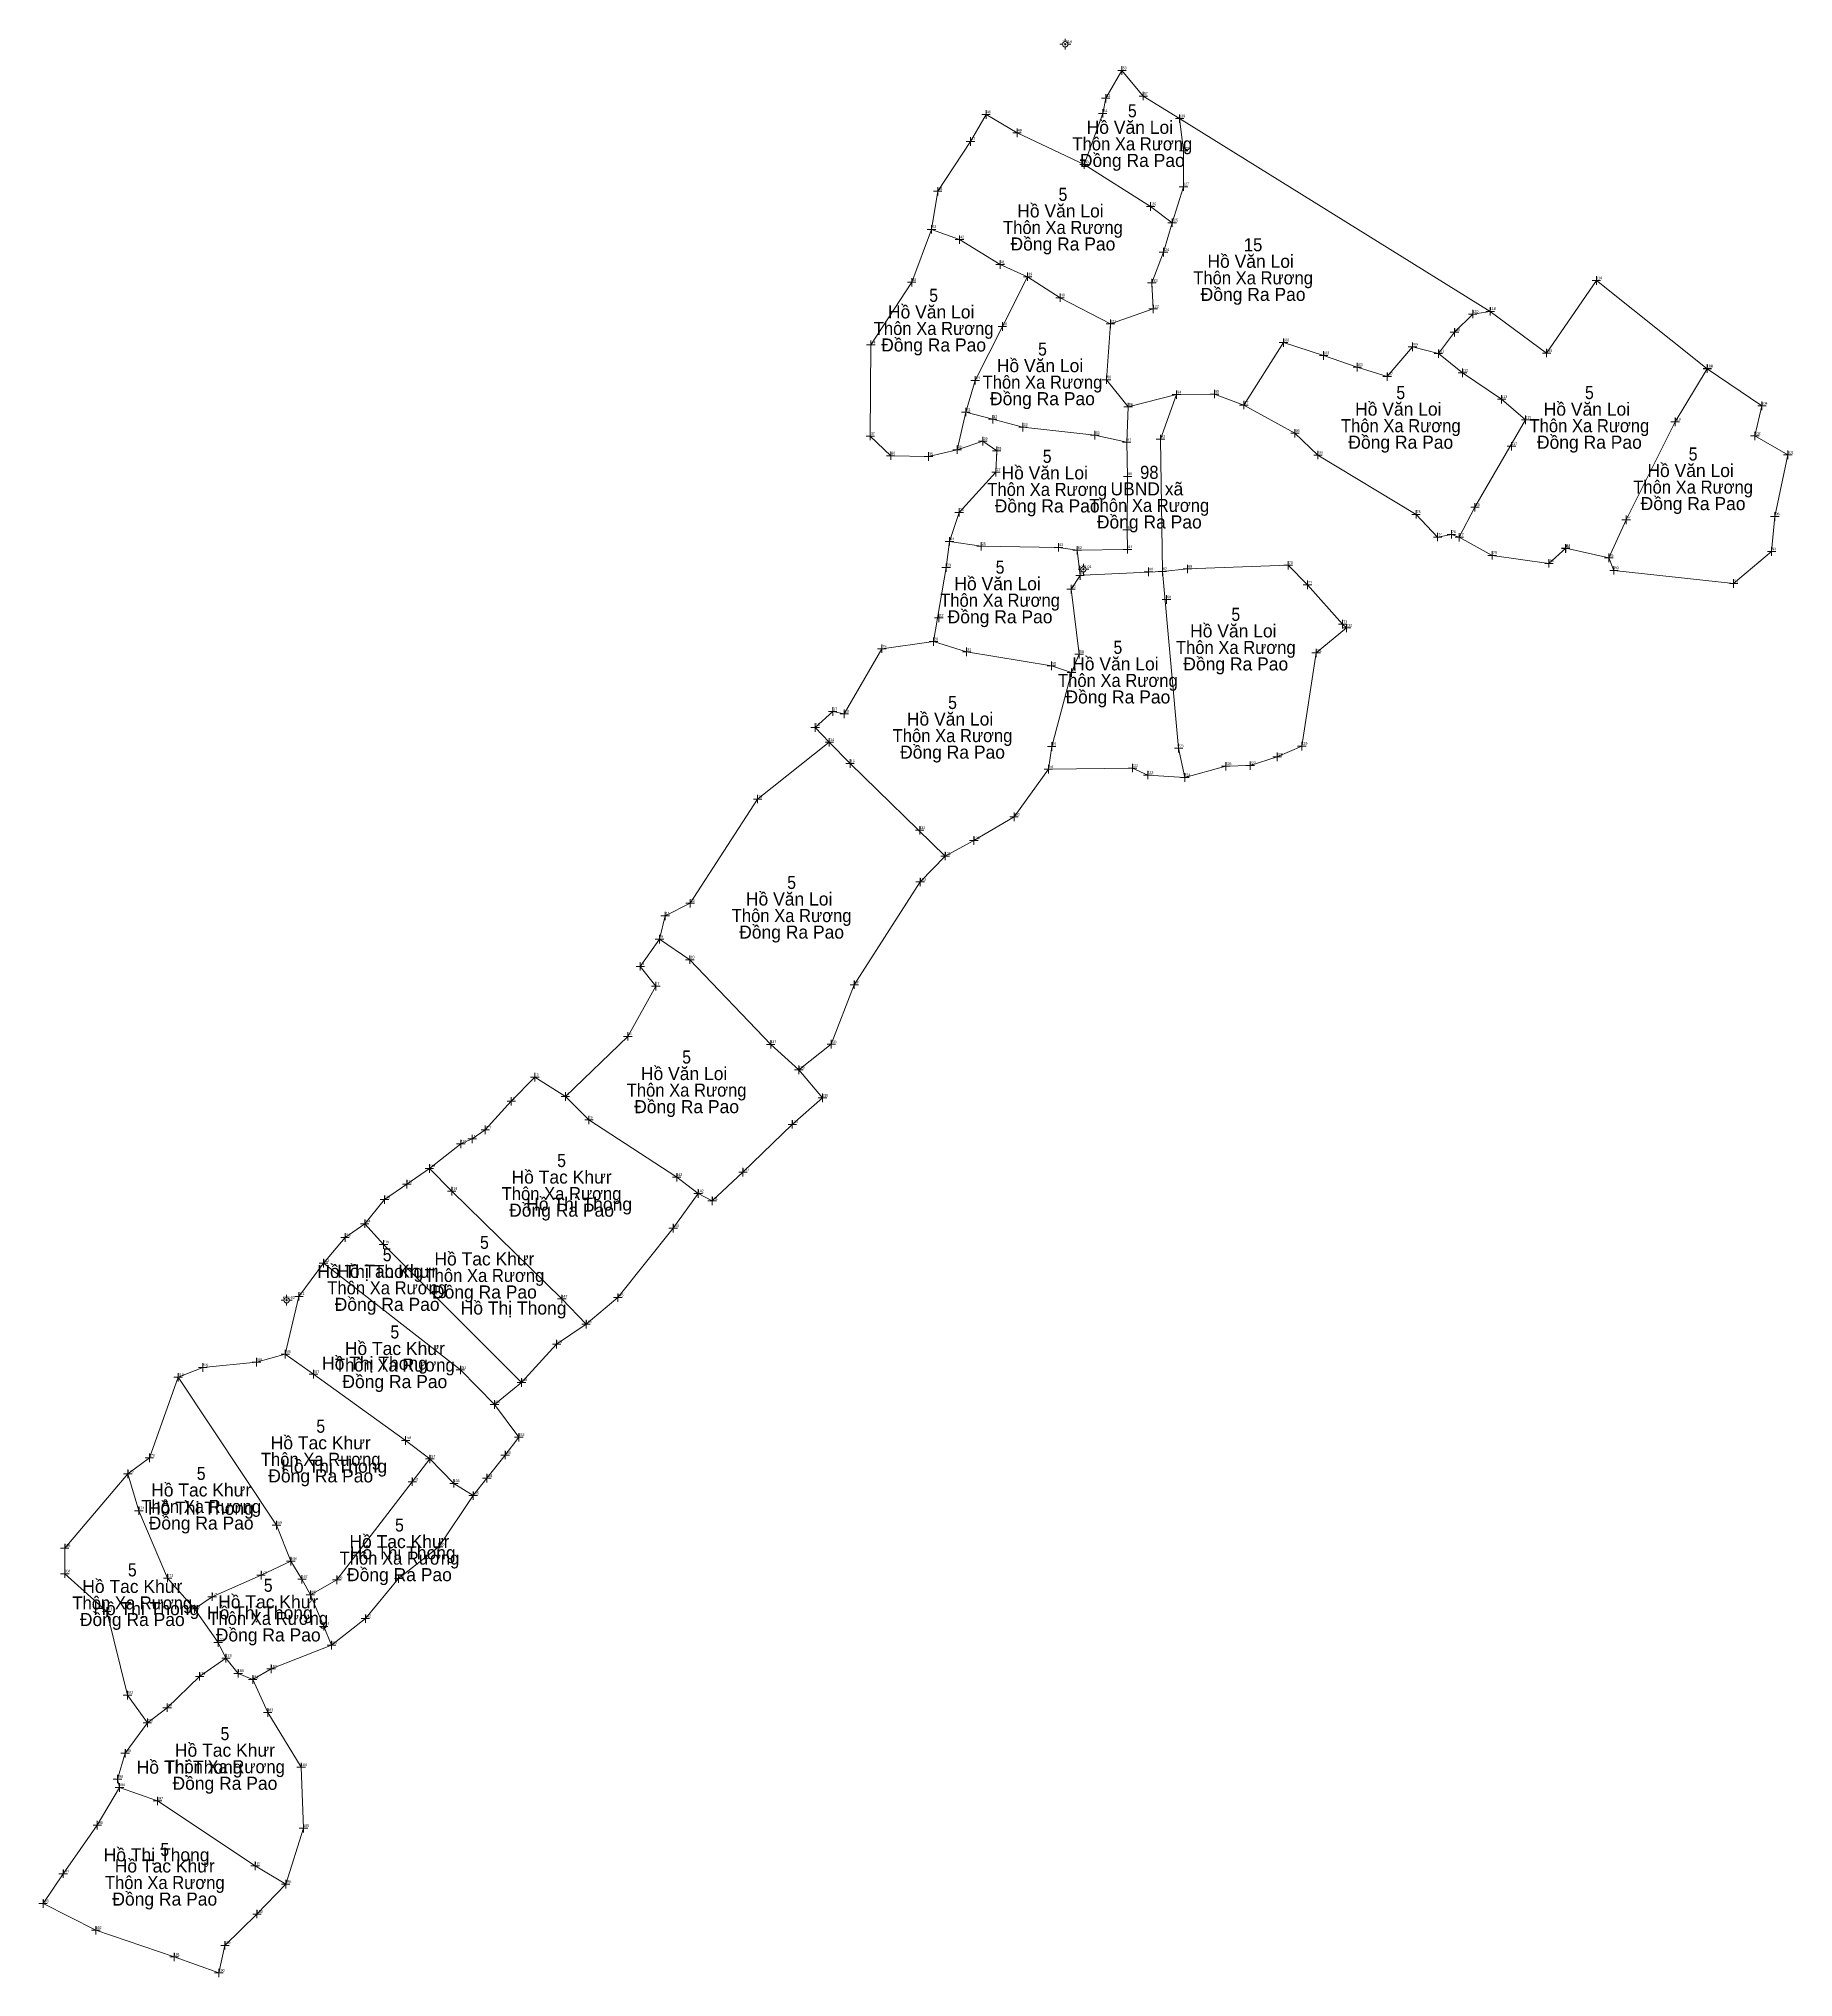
# Model space of a CAD drawing. Header units: metres. Extents: x 540800 to 542200, y 1841800 to 1843200.
# Drawn here: x 541258.9 to 541460.4, y 1842708.6 to 1842931.3 of the extents above; entities that cross this region are included whole.
import ezdxf
from ezdxf.enums import TextEntityAlignment as Align

# ---------------------------------------------------------------- set-up
doc = ezdxf.new("R2010")
doc.units = ezdxf.units.M
doc.header["$LTSCALE"] = 0.12
doc.layers.add('10', color=7, linetype='Continuous', lineweight=13)
doc.layers.add('11', color=7, linetype='Continuous', lineweight=13)
for name, color, linetype in [('12', 7, 'Continuous'), ('15', 7, 'Continuous'), ('16', 7, 'Continuous')]:
    doc.layers.add(name, color=color, linetype=linetype)

msp = doc.modelspace()

# ---------------------------------------------------------------- hatches: boundary and pattern name
at = {"layer": '10'}
for points in [[(541376.867, 1842930.685, 1), (541376.717, 1842930.685, 1)], [(541376.867, 1842930.685, 1), (541376.717, 1842930.685, 1)], [(541378.956, 1842870.374, 1), (541378.806, 1842870.374, 1)], [(541378.956, 1842870.374, 1), (541378.806, 1842870.374, 1)], [(541287.447, 1842786.416, 1), (541287.297, 1842786.416, 1)], [(541287.447, 1842786.416, 1), (541287.297, 1842786.416, 1)]]:
    msp.add_hatch(color=256, dxfattribs=at).paths.add_polyline_path(points)

# ---------------------------------------------------------------- linework, layer by layer
for p, q in [((541376.48, 1842930.68), (541376.17, 1842930.68)), ((541376.48, 1842930.68), (541376.17, 1842930.68)), ((541376.79, 1842931.31), (541376.79, 1842931)), ((541376.79, 1842931.31), (541376.79, 1842931)), ((541376.79, 1842930.37), (541376.79, 1842930.06)), ((541376.79, 1842930.37), (541376.79, 1842930.06)), ((541377.42, 1842930.68), (541377.1, 1842930.68)), ((541377.42, 1842930.68), (541377.1, 1842930.68)), ((541425.59, 1842900), (541389.93, 1842922.14)), ((541384.01, 1842889.02), (541389.58, 1842890.44)), ((541383.85, 1842884.98), (541384.01, 1842889.02)), ((541378.01, 1842869.66), (541387.95, 1842870.11)), ((541378.57, 1842870.37), (541378.26, 1842870.37)), ((541378.57, 1842870.37), (541378.26, 1842870.37)), ((541378.88, 1842871), (541378.88, 1842870.69)), ((541378.88, 1842871), (541378.88, 1842870.69)), ((541378.88, 1842870.06), (541378.88, 1842869.75)), ((541378.88, 1842870.06), (541378.88, 1842869.75)), ((541379.51, 1842870.37), (541379.19, 1842870.37)), ((541379.51, 1842870.37), (541379.19, 1842870.37)), ((541319.39, 1842809.82), (541326.57, 1842816.72)), ((541310.19, 1842805.99), (541313.18, 1842809.26)), ((541287.06, 1842786.42), (541286.75, 1842786.42)), ((541287.06, 1842786.42), (541286.75, 1842786.42)), ((541287.37, 1842787.04), (541287.37, 1842786.73)), ((541287.37, 1842787.04), (541287.37, 1842786.73)), ((541287.37, 1842786.1), (541287.37, 1842785.79)), ((541287.37, 1842786.1), (541287.37, 1842785.79)), ((541288, 1842786.42), (541287.68, 1842786.42)), ((541288, 1842786.42), (541287.68, 1842786.42)), ((541306.59, 1842765.38), (541303.81, 1842768.18))]:
    msp.add_line(p, q, dxfattribs=at)
for points in [[(541389.08, 1842910.18), (541390.37, 1842914.32), (541390.39, 1842918.44), (541389.93, 1842922.14), (541385.76, 1842924.73), (541383.31, 1842927.66), (541381.44, 1842924.47), (541381.11, 1842922.74), (541378.95, 1842916.86)], [(541361.43, 1842909.42), (541362.15, 1842913.79), (541365.92, 1842919.52), (541367.7, 1842922.61), (541371.26, 1842920.5), (541378.95, 1842916.86), (541386.6, 1842912.04), (541389.08, 1842910.18), (541388.08, 1842906.79), (541386.75, 1842903.26), (541386.9, 1842900.29), (541382, 1842898.56)], [(541368.83, 1842881.52), (541368.93, 1842883.97), (541367.33, 1842885.08), (541364.38, 1842884.11), (541361.08, 1842883.32), (541356.75, 1842883.42), (541354.41, 1842885.68), (541354.47, 1842896.15), (541359.16, 1842903.34), (541361.43, 1842909.42), (541364.65, 1842908.24), (541369.32, 1842905.38), (541372.47, 1842903.98), (541369.58, 1842898.26), (541366.44, 1842892.07), (541365.38, 1842888.43)], [(541372.47, 1842903.98), (541376.21, 1842901.57), (541382, 1842898.56), (541381.54, 1842892.15), (541384.01, 1842889.02)], [(541422.04, 1842874.05), (541425.83, 1842871.97), (541432.35, 1842871.05), (541434.27, 1842872.78), (541439.22, 1842871.68), (541441.21, 1842876.06), (541446.84, 1842887.31), (541450.53, 1842893.41), (541437.79, 1842903.54), (541432.08, 1842895.21), (541425.59, 1842900), (541423.59, 1842899.69), (541421.49, 1842897.59), (541419.65, 1842895.14)], [(541389.58, 1842890.44), (541393.94, 1842890.5), (541397.3, 1842889.24), (541403.17, 1842886), (541405.82, 1842883.49), (541417.08, 1842876.68), (541419.56, 1842874.08), (541421.14, 1842874.38), (541422.04, 1842874.05), (541423.85, 1842877.49), (541429.67, 1842887.54), (541426.91, 1842889.9), (541422.41, 1842892.93), (541419.65, 1842895.14), (541416.67, 1842895.93), (541413.77, 1842892.5), (541410.34, 1842893.59), (541406.47, 1842894.92), (541401.87, 1842896.41), (541397.3, 1842889.24)], [(541439.22, 1842871.68), (541439.81, 1842870.24), (541453.56, 1842868.74), (541457.92, 1842872.42), (541458.29, 1842876.44), (541459.78, 1842883.52), (541456, 1842885.69), (541456.81, 1842889.15), (541450.53, 1842893.41)], [(541387.95, 1842870.11), (541387.73, 1842885.33), (541389.58, 1842890.44)], [(541364.38, 1842884.11), (541365.38, 1842888.43), (541368.46, 1842887.6), (541371.94, 1842886.69), (541380.2, 1842885.77)], [(541378.16, 1842872.55), (541383.95, 1842872.66), (541383.89, 1842874.89), (541383.95, 1842881.04), (541383.85, 1842884.98), (541380.2, 1842885.77)], [(541363.51, 1842873.58), (541364.62, 1842876.91), (541368.83, 1842881.52)], [(541361.66, 1842862.06), (541363.13, 1842870.56), (541363.51, 1842873.58), (541367.14, 1842873.02), (541376.02, 1842872.89)], [(541378.5, 1842869.66), (541378.16, 1842872.55), (541376.02, 1842872.89)], [(541374.86, 1842847.42), (541384.51, 1842847.54), (541386.27, 1842846.74), (541390.52, 1842846.45), (541389.82, 1842849.83), (541387.95, 1842870.11), (541390.83, 1842870.41), (541402.4, 1842870.83), (541404.61, 1842868.59), (541408.65, 1842864.07), (541409.09, 1842863.63), (541405.61, 1842860.76), (541403.96, 1842850.05), (541401.14, 1842848.82), (541398.04, 1842847.82), (541395.23, 1842847.75), (541390.52, 1842846.45)], [(541378.5, 1842869.66), (541377.46, 1842868.08), (541378.4, 1842860.62), (541377.52, 1842858.5)], [(541349.7, 1842850.51), (541348.07, 1842852.21), (541350.09, 1842854.04), (541351.42, 1842853.77), (541355.72, 1842861.24)], [(541363.01, 1842837.43), (541366.3, 1842839.22), (541370.91, 1842841.94), (541374.86, 1842847.42), (541375.24, 1842850.01), (541377.52, 1842858.5), (541375.21, 1842859.28), (541365.47, 1842860.88), (541361.66, 1842862.06), (541355.72, 1842861.24)], [(541330.2, 1842827.89), (541330.84, 1842830.55), (541333.71, 1842832.01), (541341.47, 1842843.98), (541349.7, 1842850.51), (541352.08, 1842848.06), (541363.01, 1842837.43), (541360.14, 1842834.46), (541352.57, 1842822.66), (541349.93, 1842815.83), (541346.21, 1842812.87)], [(541334.63, 1842798.67), (541336.24, 1842797.82), (541339.78, 1842801.13), (541345.45, 1842806.61), (541348.91, 1842809.66), (541346.21, 1842812.87), (541342.97, 1842815.8), (541333.68, 1842825.53), (541330.2, 1842827.89), (541327.99, 1842824.76), (541329.77, 1842822.48), (541326.57, 1842816.72)], [(541321.76, 1842783.67), (541325.41, 1842786.71), (541331.77, 1842794.7), (541334.63, 1842798.67), (541332.17, 1842800.54), (541322.1, 1842807.13), (541319.39, 1842809.82), (541315.89, 1842812.03), (541313.18, 1842809.26)], [(541310.19, 1842805.99), (541308.68, 1842804.94), (541307.37, 1842804.36), (541303.77, 1842801.55)], [(541314.35, 1842776.97), (541318.38, 1842781.37), (541321.76, 1842783.67), (541318.97, 1842786.56), (541306.33, 1842798.94), (541303.77, 1842801.55), (541301.17, 1842799.74), (541298.62, 1842797.97), (541296.34, 1842795.2)], [(541311.24, 1842774.44), (541314.35, 1842776.97), (541298.5, 1842792.82), (541296.34, 1842795.2), (541294.08, 1842793.61), (541291.62, 1842790.66)], [(541287.22, 1842780.22), (541288.79, 1842786.86), (541291.62, 1842790.66), (541307.33, 1842778.4), (541311.24, 1842774.44), (541314.05, 1842770.67), (541312.47, 1842768.63), (541310.36, 1842765.97), (541308.8, 1842763.97)], [(541277.74, 1842778.69), (541283.92, 1842779.29), (541287.22, 1842780.22), (541290.47, 1842777.91), (541301.04, 1842770.31), (541303.81, 1842768.18)], [(541269.14, 1842766.48), (541271.61, 1842768.31), (541274.92, 1842777.57), (541277.74, 1842778.69)], [(541287.86, 1842756.45), (541286.21, 1842760.58), (541274.92, 1842777.57)], [(541292.52, 1842746.79), (541291.63, 1842748.95), (541290.1, 1842752.59), (541293.14, 1842754.29), (541301.81, 1842765.56), (541303.81, 1842768.18)], [(541271.38, 1842737.87), (541269.11, 1842741.06), (541266.71, 1842750.66), (541261.9, 1842755), (541261.89, 1842757.95), (541269.14, 1842766.48), (541270.4, 1842762.24), (541273.71, 1842754.5), (541276.81, 1842750.95)], [(541306.59, 1842765.38), (541308.8, 1842763.97), (541304.84, 1842758.08)], [(541290.1, 1842752.59), (541289.14, 1842754.36), (541287.86, 1842756.45), (541284.44, 1842754.84), (541278.82, 1842752.35), (541276.81, 1842750.95), (541279.51, 1842747.1), (541280.41, 1842745.3)], [(541283.48, 1842742.84), (541285.6, 1842744.07), (541292.52, 1842746.79), (541296.42, 1842749.84), (541300.24, 1842754.44), (541304.84, 1842758.08)], [(541287.27, 1842719.35), (541289.31, 1842725.76), (541289.05, 1842732.78), (541285.2, 1842739.05), (541283.48, 1842742.84), (541281.81, 1842743.55), (541280.41, 1842745.3), (541277.38, 1842743.21), (541273.66, 1842739.6)], [(541268.18, 1842730.45), (541267.95, 1842731.41), (541268.84, 1842734.37), (541271.38, 1842737.87), (541273.66, 1842739.6)]]:
    msp.add_lwpolyline(points, dxfattribs=at)
msp.add_lwpolyline([(541279.6, 1842709.14), (541280.28, 1842712.31), (541283.97, 1842715.91), (541287.27, 1842719.35), (541283.75, 1842721.45), (541272.54, 1842728.9), (541268.18, 1842730.45), (541265.63, 1842726.11), (541261.72, 1842720.54), (541259.4, 1842717.11), (541265.46, 1842714.04), (541274.45, 1842710.98)], close=True, dxfattribs=at)
for centre, radius in [((541376.792, 1842930.685), 0.312), ((541376.792, 1842930.685), 0.312), ((541376.792, 1842930.685), 0.075), ((541376.792, 1842930.685), 0.075), ((541378.881, 1842870.374), 0.312), ((541378.881, 1842870.374), 0.312), ((541378.881, 1842870.374), 0.075), ((541378.881, 1842870.374), 0.075), ((541287.372, 1842786.416), 0.312), ((541287.372, 1842786.416), 0.312), ((541287.372, 1842786.416), 0.075), ((541287.372, 1842786.416), 0.075)]:
    msp.add_circle(centre, radius, dxfattribs=at)
at = {"layer": '11'}
for points in [[(541383.31, 1842928.15), (541383.31, 1842927.66), (541383.31, 1842927.17)], [(541383.31, 1842928.15), (541383.31, 1842927.66), (541383.31, 1842927.17)], [(541383.79, 1842927.66), (541383.31, 1842927.66), (541382.82, 1842927.66)], [(541383.79, 1842927.66), (541383.31, 1842927.66), (541382.82, 1842927.66)], [(541381.93, 1842924.47), (541381.44, 1842924.47), (541380.96, 1842924.47)], [(541381.93, 1842924.47), (541381.44, 1842924.47), (541380.96, 1842924.47)], [(541381.44, 1842924.96), (541381.44, 1842924.47), (541381.44, 1842923.98)], [(541381.44, 1842924.96), (541381.44, 1842924.47), (541381.44, 1842923.98)], [(541386.24, 1842924.73), (541385.76, 1842924.73), (541385.27, 1842924.73)], [(541386.24, 1842924.73), (541385.76, 1842924.73), (541385.27, 1842924.73)], [(541385.76, 1842925.22), (541385.76, 1842924.73), (541385.76, 1842924.24)], [(541385.76, 1842925.22), (541385.76, 1842924.73), (541385.76, 1842924.24)], [(541368.19, 1842922.61), (541367.7, 1842922.61), (541367.21, 1842922.61)], [(541368.19, 1842922.61), (541367.7, 1842922.61), (541367.21, 1842922.61)], [(541367.7, 1842923.09), (541367.7, 1842922.61), (541367.7, 1842922.12)], [(541367.7, 1842923.09), (541367.7, 1842922.61), (541367.7, 1842922.12)], [(541381.59, 1842922.74), (541381.11, 1842922.74), (541380.62, 1842922.74)], [(541381.59, 1842922.74), (541381.11, 1842922.74), (541380.62, 1842922.74)], [(541381.11, 1842923.23), (541381.11, 1842922.74), (541381.11, 1842922.25)], [(541381.11, 1842923.23), (541381.11, 1842922.74), (541381.11, 1842922.25)], [(541390.42, 1842922.14), (541389.93, 1842922.14), (541389.44, 1842922.14)], [(541390.42, 1842922.14), (541389.93, 1842922.14), (541389.44, 1842922.14)], [(541389.93, 1842922.62), (541389.93, 1842922.14), (541389.93, 1842921.65)], [(541389.93, 1842922.62), (541389.93, 1842922.14), (541389.93, 1842921.65)], [(541366.41, 1842919.52), (541365.92, 1842919.52), (541365.43, 1842919.52)], [(541366.41, 1842919.52), (541365.92, 1842919.52), (541365.43, 1842919.52)], [(541365.92, 1842920.01), (541365.92, 1842919.52), (541365.92, 1842919.03)], [(541365.92, 1842920.01), (541365.92, 1842919.52), (541365.92, 1842919.03)], [(541371.75, 1842920.5), (541371.26, 1842920.5), (541370.77, 1842920.5)], [(541371.75, 1842920.5), (541371.26, 1842920.5), (541370.77, 1842920.5)], [(541371.26, 1842920.99), (541371.26, 1842920.5), (541371.26, 1842920.01)], [(541371.26, 1842920.99), (541371.26, 1842920.5), (541371.26, 1842920.01)], [(541379.43, 1842916.86), (541378.95, 1842916.86), (541378.46, 1842916.86)], [(541379.43, 1842916.86), (541378.95, 1842916.86), (541378.46, 1842916.86)], [(541378.95, 1842917.35), (541378.95, 1842916.86), (541378.95, 1842916.37)], [(541378.95, 1842917.35), (541378.95, 1842916.86), (541378.95, 1842916.37)], [(541390.88, 1842918.44), (541390.39, 1842918.44), (541389.9, 1842918.44)], [(541390.88, 1842918.44), (541390.39, 1842918.44), (541389.9, 1842918.44)], [(541390.39, 1842918.93), (541390.39, 1842918.44), (541390.39, 1842917.95)], [(541390.39, 1842918.93), (541390.39, 1842918.44), (541390.39, 1842917.95)], [(541390.37, 1842914.8), (541390.37, 1842914.32), (541390.37, 1842913.83)], [(541390.37, 1842914.8), (541390.37, 1842914.32), (541390.37, 1842913.83)], [(541362.64, 1842913.79), (541362.15, 1842913.79), (541361.67, 1842913.79)], [(541362.64, 1842913.79), (541362.15, 1842913.79), (541361.67, 1842913.79)], [(541362.15, 1842914.28), (541362.15, 1842913.79), (541362.15, 1842913.31)], [(541362.15, 1842914.28), (541362.15, 1842913.79), (541362.15, 1842913.31)], [(541386.6, 1842912.53), (541386.6, 1842912.04), (541386.6, 1842911.55)], [(541386.6, 1842912.53), (541386.6, 1842912.04), (541386.6, 1842911.55)], [(541390.86, 1842914.32), (541390.37, 1842914.32), (541389.88, 1842914.32)], [(541390.86, 1842914.32), (541390.37, 1842914.32), (541389.88, 1842914.32)], [(541387.09, 1842912.04), (541386.6, 1842912.04), (541386.11, 1842912.04)], [(541387.09, 1842912.04), (541386.6, 1842912.04), (541386.11, 1842912.04)], [(541389.57, 1842910.18), (541389.08, 1842910.18), (541388.59, 1842910.18)], [(541389.57, 1842910.18), (541389.08, 1842910.18), (541388.59, 1842910.18)], [(541389.08, 1842910.67), (541389.08, 1842910.18), (541389.08, 1842909.7)], [(541389.08, 1842910.67), (541389.08, 1842910.18), (541389.08, 1842909.7)], [(541361.92, 1842909.42), (541361.43, 1842909.42), (541360.94, 1842909.42)], [(541361.92, 1842909.42), (541361.43, 1842909.42), (541360.94, 1842909.42)], [(541361.43, 1842909.91), (541361.43, 1842909.42), (541361.43, 1842908.93)], [(541361.43, 1842909.91), (541361.43, 1842909.42), (541361.43, 1842908.93)], [(541365.14, 1842908.24), (541364.65, 1842908.24), (541364.16, 1842908.24)], [(541365.14, 1842908.24), (541364.65, 1842908.24), (541364.16, 1842908.24)], [(541364.65, 1842908.73), (541364.65, 1842908.24), (541364.65, 1842907.75)], [(541364.65, 1842908.73), (541364.65, 1842908.24), (541364.65, 1842907.75)], [(541369.32, 1842905.87), (541369.32, 1842905.38), (541369.32, 1842904.89)], [(541369.32, 1842905.87), (541369.32, 1842905.38), (541369.32, 1842904.89)], [(541388.57, 1842906.79), (541388.08, 1842906.79), (541387.59, 1842906.79)], [(541388.57, 1842906.79), (541388.08, 1842906.79), (541387.59, 1842906.79)], [(541388.08, 1842907.28), (541388.08, 1842906.79), (541388.08, 1842906.3)], [(541388.08, 1842907.28), (541388.08, 1842906.79), (541388.08, 1842906.3)], [(541359.16, 1842903.83), (541359.16, 1842903.34), (541359.16, 1842902.85)], [(541359.16, 1842903.83), (541359.16, 1842903.34), (541359.16, 1842902.85)], [(541369.8, 1842905.38), (541369.32, 1842905.38), (541368.83, 1842905.38)], [(541369.8, 1842905.38), (541369.32, 1842905.38), (541368.83, 1842905.38)], [(541372.96, 1842903.98), (541372.47, 1842903.98), (541371.99, 1842903.98)], [(541372.96, 1842903.98), (541372.47, 1842903.98), (541371.99, 1842903.98)], [(541372.47, 1842904.47), (541372.47, 1842903.98), (541372.47, 1842903.49)], [(541372.47, 1842904.47), (541372.47, 1842903.98), (541372.47, 1842903.49)], [(541386.75, 1842903.75), (541386.75, 1842903.26), (541386.75, 1842902.77)], [(541386.75, 1842903.75), (541386.75, 1842903.26), (541386.75, 1842902.77)], [(541438.28, 1842903.54), (541437.79, 1842903.54), (541437.3, 1842903.54)], [(541438.28, 1842903.54), (541437.79, 1842903.54), (541437.3, 1842903.54)], [(541437.79, 1842904.03), (541437.79, 1842903.54), (541437.79, 1842903.05)], [(541437.79, 1842904.03), (541437.79, 1842903.54), (541437.79, 1842903.05)], [(541359.65, 1842903.34), (541359.16, 1842903.34), (541358.67, 1842903.34)], [(541359.65, 1842903.34), (541359.16, 1842903.34), (541358.67, 1842903.34)], [(541376.69, 1842901.57), (541376.21, 1842901.57), (541375.72, 1842901.57)], [(541376.69, 1842901.57), (541376.21, 1842901.57), (541375.72, 1842901.57)], [(541376.21, 1842902.05), (541376.21, 1842901.57), (541376.21, 1842901.08)], [(541376.21, 1842902.05), (541376.21, 1842901.57), (541376.21, 1842901.08)], [(541387.24, 1842903.26), (541386.75, 1842903.26), (541386.26, 1842903.26)], [(541387.24, 1842903.26), (541386.75, 1842903.26), (541386.26, 1842903.26)], [(541382, 1842899.05), (541382, 1842898.56), (541382, 1842898.07)], [(541382, 1842899.05), (541382, 1842898.56), (541382, 1842898.07)], [(541387.39, 1842900.29), (541386.9, 1842900.29), (541386.41, 1842900.29)], [(541387.39, 1842900.29), (541386.9, 1842900.29), (541386.41, 1842900.29)], [(541386.9, 1842900.77), (541386.9, 1842900.29), (541386.9, 1842899.8)], [(541386.9, 1842900.77), (541386.9, 1842900.29), (541386.9, 1842899.8)], [(541424.08, 1842899.69), (541423.59, 1842899.69), (541423.1, 1842899.69)], [(541424.08, 1842899.69), (541423.59, 1842899.69), (541423.1, 1842899.69)], [(541423.59, 1842900.18), (541423.59, 1842899.69), (541423.59, 1842899.21)], [(541423.59, 1842900.18), (541423.59, 1842899.69), (541423.59, 1842899.21)], [(541426.08, 1842900), (541425.59, 1842900), (541425.1, 1842900)], [(541426.08, 1842900), (541425.59, 1842900), (541425.1, 1842900)], [(541425.59, 1842900.49), (541425.59, 1842900), (541425.59, 1842899.52)], [(541425.59, 1842900.49), (541425.59, 1842900), (541425.59, 1842899.52)], [(541370.06, 1842898.26), (541369.58, 1842898.26), (541369.09, 1842898.26)], [(541370.06, 1842898.26), (541369.58, 1842898.26), (541369.09, 1842898.26)], [(541369.58, 1842898.75), (541369.58, 1842898.26), (541369.58, 1842897.77)], [(541369.58, 1842898.75), (541369.58, 1842898.26), (541369.58, 1842897.77)], [(541382.49, 1842898.56), (541382, 1842898.56), (541381.51, 1842898.56)], [(541382.49, 1842898.56), (541382, 1842898.56), (541381.51, 1842898.56)], [(541401.87, 1842896.9), (541401.87, 1842896.41), (541401.87, 1842895.92)], [(541401.87, 1842896.9), (541401.87, 1842896.41), (541401.87, 1842895.92)], [(541421.98, 1842897.59), (541421.49, 1842897.59), (541421, 1842897.59)], [(541421.98, 1842897.59), (541421.49, 1842897.59), (541421, 1842897.59)], [(541421.49, 1842898.08), (541421.49, 1842897.59), (541421.49, 1842897.1)], [(541421.49, 1842898.08), (541421.49, 1842897.59), (541421.49, 1842897.1)], [(541354.96, 1842896.15), (541354.47, 1842896.15), (541353.98, 1842896.15)], [(541354.96, 1842896.15), (541354.47, 1842896.15), (541353.98, 1842896.15)], [(541354.47, 1842896.64), (541354.47, 1842896.15), (541354.47, 1842895.66)], [(541354.47, 1842896.64), (541354.47, 1842896.15), (541354.47, 1842895.66)], [(541402.36, 1842896.41), (541401.87, 1842896.41), (541401.38, 1842896.41)], [(541402.36, 1842896.41), (541401.87, 1842896.41), (541401.38, 1842896.41)], [(541406.96, 1842894.92), (541406.47, 1842894.92), (541405.98, 1842894.92)], [(541406.96, 1842894.92), (541406.47, 1842894.92), (541405.98, 1842894.92)], [(541406.47, 1842895.41), (541406.47, 1842894.92), (541406.47, 1842894.43)], [(541406.47, 1842895.41), (541406.47, 1842894.92), (541406.47, 1842894.43)], [(541417.16, 1842895.93), (541416.67, 1842895.93), (541416.18, 1842895.93)], [(541417.16, 1842895.93), (541416.67, 1842895.93), (541416.18, 1842895.93)], [(541416.67, 1842896.41), (541416.67, 1842895.93), (541416.67, 1842895.44)], [(541416.67, 1842896.41), (541416.67, 1842895.93), (541416.67, 1842895.44)], [(541420.14, 1842895.14), (541419.65, 1842895.14), (541419.16, 1842895.14)], [(541420.14, 1842895.14), (541419.65, 1842895.14), (541419.16, 1842895.14)], [(541419.65, 1842895.63), (541419.65, 1842895.14), (541419.65, 1842894.65)], [(541419.65, 1842895.63), (541419.65, 1842895.14), (541419.65, 1842894.65)], [(541432.57, 1842895.21), (541432.08, 1842895.21), (541431.59, 1842895.21)], [(541432.57, 1842895.21), (541432.08, 1842895.21), (541431.59, 1842895.21)], [(541432.08, 1842895.7), (541432.08, 1842895.21), (541432.08, 1842894.72)], [(541432.08, 1842895.7), (541432.08, 1842895.21), (541432.08, 1842894.72)], [(541366.44, 1842892.56), (541366.44, 1842892.07), (541366.44, 1842891.58)], [(541366.44, 1842892.56), (541366.44, 1842892.07), (541366.44, 1842891.58)], [(541381.54, 1842892.64), (541381.54, 1842892.15), (541381.54, 1842891.66)], [(541381.54, 1842892.64), (541381.54, 1842892.15), (541381.54, 1842891.66)], [(541410.83, 1842893.59), (541410.34, 1842893.59), (541409.85, 1842893.59)], [(541410.83, 1842893.59), (541410.34, 1842893.59), (541409.85, 1842893.59)], [(541410.34, 1842894.08), (541410.34, 1842893.59), (541410.34, 1842893.11)], [(541410.34, 1842894.08), (541410.34, 1842893.59), (541410.34, 1842893.11)], [(541414.26, 1842892.5), (541413.77, 1842892.5), (541413.28, 1842892.5)], [(541414.26, 1842892.5), (541413.77, 1842892.5), (541413.28, 1842892.5)], [(541413.77, 1842892.99), (541413.77, 1842892.5), (541413.77, 1842892.01)], [(541413.77, 1842892.99), (541413.77, 1842892.5), (541413.77, 1842892.01)], [(541422.9, 1842892.93), (541422.41, 1842892.93), (541421.92, 1842892.93)], [(541422.9, 1842892.93), (541422.41, 1842892.93), (541421.92, 1842892.93)], [(541422.41, 1842893.42), (541422.41, 1842892.93), (541422.41, 1842892.44)], [(541422.41, 1842893.42), (541422.41, 1842892.93), (541422.41, 1842892.44)], [(541451.01, 1842893.43), (541450.52, 1842893.43), (541450.04, 1842893.43)], [(541451.01, 1842893.43), (541450.52, 1842893.43), (541450.04, 1842893.43)], [(541451.02, 1842893.41), (541450.53, 1842893.41), (541450.04, 1842893.41)], [(541451.02, 1842893.41), (541450.53, 1842893.41), (541450.04, 1842893.41)], [(541450.52, 1842893.92), (541450.52, 1842893.43), (541450.52, 1842892.95)], [(541450.52, 1842893.92), (541450.52, 1842893.43), (541450.52, 1842892.95)], [(541450.53, 1842893.89), (541450.53, 1842893.41), (541450.53, 1842892.92)], [(541450.53, 1842893.89), (541450.53, 1842893.41), (541450.53, 1842892.92)], [(541366.93, 1842892.07), (541366.44, 1842892.07), (541365.95, 1842892.07)], [(541366.93, 1842892.07), (541366.44, 1842892.07), (541365.95, 1842892.07)], [(541382.03, 1842892.15), (541381.54, 1842892.15), (541381.05, 1842892.15)], [(541382.03, 1842892.15), (541381.54, 1842892.15), (541381.05, 1842892.15)], [(541390.07, 1842890.44), (541389.58, 1842890.44), (541389.09, 1842890.44)], [(541390.07, 1842890.44), (541389.58, 1842890.44), (541389.09, 1842890.44)], [(541389.58, 1842890.92), (541389.58, 1842890.44), (541389.58, 1842889.95)], [(541389.58, 1842890.92), (541389.58, 1842890.44), (541389.58, 1842889.95)], [(541394.43, 1842890.5), (541393.94, 1842890.5), (541393.45, 1842890.5)], [(541394.43, 1842890.5), (541393.94, 1842890.5), (541393.45, 1842890.5)], [(541393.94, 1842890.98), (541393.94, 1842890.5), (541393.94, 1842890.01)], [(541393.94, 1842890.98), (541393.94, 1842890.5), (541393.94, 1842890.01)], [(541426.91, 1842890.39), (541426.91, 1842889.9), (541426.91, 1842889.41)], [(541426.91, 1842890.39), (541426.91, 1842889.9), (541426.91, 1842889.41)], [(541365.87, 1842888.43), (541365.38, 1842888.43), (541364.89, 1842888.43)], [(541365.87, 1842888.43), (541365.38, 1842888.43), (541364.89, 1842888.43)], [(541365.38, 1842888.92), (541365.38, 1842888.43), (541365.38, 1842887.95)], [(541365.38, 1842888.92), (541365.38, 1842888.43), (541365.38, 1842887.95)], [(541368.46, 1842888.09), (541368.46, 1842887.6), (541368.46, 1842887.11)], [(541368.46, 1842888.09), (541368.46, 1842887.6), (541368.46, 1842887.11)], [(541384.5, 1842889.02), (541384.01, 1842889.02), (541383.52, 1842889.02)], [(541384.5, 1842889.02), (541384.01, 1842889.02), (541383.52, 1842889.02)], [(541384.01, 1842889.5), (541384.01, 1842889.02), (541384.01, 1842888.53)], [(541384.01, 1842889.5), (541384.01, 1842889.02), (541384.01, 1842888.53)], [(541397.79, 1842889.24), (541397.3, 1842889.24), (541396.81, 1842889.24)], [(541397.79, 1842889.24), (541397.3, 1842889.24), (541396.81, 1842889.24)], [(541397.3, 1842889.73), (541397.3, 1842889.24), (541397.3, 1842888.75)], [(541397.3, 1842889.73), (541397.3, 1842889.24), (541397.3, 1842888.75)], [(541427.4, 1842889.9), (541426.91, 1842889.9), (541426.42, 1842889.9)], [(541427.4, 1842889.9), (541426.91, 1842889.9), (541426.42, 1842889.9)], [(541429.67, 1842888.03), (541429.67, 1842887.54), (541429.67, 1842887.06)], [(541429.67, 1842888.03), (541429.67, 1842887.54), (541429.67, 1842887.06)], [(541446.84, 1842887.8), (541446.84, 1842887.31), (541446.84, 1842886.82)], [(541446.84, 1842887.8), (541446.84, 1842887.31), (541446.84, 1842886.82)], [(541457.3, 1842889.15), (541456.81, 1842889.15), (541456.32, 1842889.15)], [(541457.3, 1842889.15), (541456.81, 1842889.15), (541456.32, 1842889.15)], [(541456.81, 1842889.63), (541456.81, 1842889.15), (541456.81, 1842888.66)], [(541456.81, 1842889.63), (541456.81, 1842889.15), (541456.81, 1842888.66)], [(541354.89, 1842885.68), (541354.41, 1842885.68), (541353.92, 1842885.68)], [(541354.89, 1842885.68), (541354.41, 1842885.68), (541353.92, 1842885.68)], [(541354.41, 1842886.17), (541354.41, 1842885.68), (541354.41, 1842885.2)], [(541354.41, 1842886.17), (541354.41, 1842885.68), (541354.41, 1842885.2)], [(541367.33, 1842885.57), (541367.33, 1842885.08), (541367.33, 1842884.59)], [(541367.33, 1842885.57), (541367.33, 1842885.08), (541367.33, 1842884.59)], [(541368.95, 1842887.6), (541368.46, 1842887.6), (541367.97, 1842887.6)], [(541368.95, 1842887.6), (541368.46, 1842887.6), (541367.97, 1842887.6)], [(541372.42, 1842886.69), (541371.94, 1842886.69), (541371.45, 1842886.69)], [(541372.42, 1842886.69), (541371.94, 1842886.69), (541371.45, 1842886.69)], [(541371.94, 1842887.18), (541371.94, 1842886.69), (541371.94, 1842886.21)], [(541371.94, 1842887.18), (541371.94, 1842886.69), (541371.94, 1842886.21)], [(541380.69, 1842885.77), (541380.2, 1842885.77), (541379.71, 1842885.77)], [(541380.69, 1842885.77), (541380.2, 1842885.77), (541379.71, 1842885.77)], [(541380.2, 1842886.26), (541380.2, 1842885.77), (541380.2, 1842885.29)], [(541380.2, 1842886.26), (541380.2, 1842885.77), (541380.2, 1842885.29)], [(541387.73, 1842885.82), (541387.73, 1842885.33), (541387.73, 1842884.84)], [(541387.73, 1842885.82), (541387.73, 1842885.33), (541387.73, 1842884.84)], [(541403.66, 1842886), (541403.17, 1842886), (541402.69, 1842886)], [(541403.66, 1842886), (541403.17, 1842886), (541402.69, 1842886)], [(541403.17, 1842886.48), (541403.17, 1842886), (541403.17, 1842885.51)], [(541403.17, 1842886.48), (541403.17, 1842886), (541403.17, 1842885.51)], [(541430.16, 1842887.54), (541429.67, 1842887.54), (541429.18, 1842887.54)], [(541430.16, 1842887.54), (541429.67, 1842887.54), (541429.18, 1842887.54)], [(541447.33, 1842887.31), (541446.84, 1842887.31), (541446.35, 1842887.31)], [(541447.33, 1842887.31), (541446.84, 1842887.31), (541446.35, 1842887.31)], [(541456.49, 1842885.69), (541456, 1842885.69), (541455.51, 1842885.69)], [(541456.49, 1842885.69), (541456, 1842885.69), (541455.51, 1842885.69)], [(541456, 1842886.18), (541456, 1842885.69), (541456, 1842885.2)], [(541456, 1842886.18), (541456, 1842885.69), (541456, 1842885.2)], [(541357.23, 1842883.42), (541356.75, 1842883.42), (541356.26, 1842883.42)], [(541357.23, 1842883.42), (541356.75, 1842883.42), (541356.26, 1842883.42)], [(541356.75, 1842883.91), (541356.75, 1842883.42), (541356.75, 1842882.93)], [(541356.75, 1842883.91), (541356.75, 1842883.42), (541356.75, 1842882.93)], [(541361.08, 1842883.81), (541361.08, 1842883.32), (541361.08, 1842882.84)], [(541361.08, 1842883.81), (541361.08, 1842883.32), (541361.08, 1842882.84)], [(541364.87, 1842884.11), (541364.38, 1842884.11), (541363.89, 1842884.11)], [(541364.87, 1842884.11), (541364.38, 1842884.11), (541363.89, 1842884.11)], [(541364.38, 1842884.59), (541364.38, 1842884.11), (541364.38, 1842883.62)], [(541364.38, 1842884.59), (541364.38, 1842884.11), (541364.38, 1842883.62)], [(541367.82, 1842885.08), (541367.33, 1842885.08), (541366.84, 1842885.08)], [(541367.82, 1842885.08), (541367.33, 1842885.08), (541366.84, 1842885.08)], [(541369.41, 1842883.97), (541368.93, 1842883.97), (541368.44, 1842883.97)], [(541369.41, 1842883.97), (541368.93, 1842883.97), (541368.44, 1842883.97)], [(541368.93, 1842884.46), (541368.93, 1842883.97), (541368.93, 1842883.48)], [(541368.93, 1842884.46), (541368.93, 1842883.97), (541368.93, 1842883.48)], [(541384.34, 1842884.98), (541383.85, 1842884.98), (541383.36, 1842884.98)], [(541384.34, 1842884.98), (541383.85, 1842884.98), (541383.36, 1842884.98)], [(541383.85, 1842885.47), (541383.85, 1842884.98), (541383.85, 1842884.49)], [(541383.85, 1842885.47), (541383.85, 1842884.98), (541383.85, 1842884.49)], [(541388.22, 1842885.33), (541387.73, 1842885.33), (541387.25, 1842885.33)], [(541388.22, 1842885.33), (541387.73, 1842885.33), (541387.25, 1842885.33)], [(541406.31, 1842883.49), (541405.82, 1842883.49), (541405.33, 1842883.49)], [(541406.31, 1842883.49), (541405.82, 1842883.49), (541405.33, 1842883.49)], [(541405.82, 1842883.98), (541405.82, 1842883.49), (541405.82, 1842883.01)], [(541405.82, 1842883.98), (541405.82, 1842883.49), (541405.82, 1842883.01)], [(541428.54, 1842884.5), (541428.05, 1842884.5), (541427.56, 1842884.5)], [(541428.54, 1842884.5), (541428.05, 1842884.5), (541427.56, 1842884.5)], [(541428.05, 1842884.99), (541428.05, 1842884.5), (541428.05, 1842884.02)], [(541428.05, 1842884.99), (541428.05, 1842884.5), (541428.05, 1842884.02)], [(541460.27, 1842883.52), (541459.78, 1842883.52), (541459.3, 1842883.52)], [(541460.27, 1842883.52), (541459.78, 1842883.52), (541459.3, 1842883.52)], [(541459.78, 1842884.01), (541459.78, 1842883.52), (541459.78, 1842883.03)], [(541459.78, 1842884.01), (541459.78, 1842883.52), (541459.78, 1842883.03)], [(541361.57, 1842883.32), (541361.08, 1842883.32), (541360.59, 1842883.32)], [(541361.57, 1842883.32), (541361.08, 1842883.32), (541360.59, 1842883.32)], [(541369.32, 1842881.52), (541368.83, 1842881.52), (541368.35, 1842881.52)], [(541369.32, 1842881.52), (541368.83, 1842881.52), (541368.35, 1842881.52)], [(541368.83, 1842882.01), (541368.83, 1842881.52), (541368.83, 1842881.03)], [(541368.83, 1842882.01), (541368.83, 1842881.52), (541368.83, 1842881.03)], [(541383.95, 1842881.53), (541383.95, 1842881.04), (541383.95, 1842880.55)], [(541383.95, 1842881.53), (541383.95, 1842881.04), (541383.95, 1842880.55)], [(541384.44, 1842881.04), (541383.95, 1842881.04), (541383.47, 1842881.04)], [(541384.44, 1842881.04), (541383.95, 1842881.04), (541383.47, 1842881.04)], [(541365.11, 1842876.91), (541364.62, 1842876.91), (541364.13, 1842876.91)], [(541365.11, 1842876.91), (541364.62, 1842876.91), (541364.13, 1842876.91)], [(541364.62, 1842877.4), (541364.62, 1842876.91), (541364.62, 1842876.43)], [(541364.62, 1842877.4), (541364.62, 1842876.91), (541364.62, 1842876.43)], [(541417.57, 1842876.68), (541417.08, 1842876.68), (541416.59, 1842876.68)], [(541417.57, 1842876.68), (541417.08, 1842876.68), (541416.59, 1842876.68)], [(541417.08, 1842877.17), (541417.08, 1842876.68), (541417.08, 1842876.2)], [(541417.08, 1842877.17), (541417.08, 1842876.68), (541417.08, 1842876.2)], [(541424.34, 1842877.49), (541423.85, 1842877.49), (541423.36, 1842877.49)], [(541424.34, 1842877.49), (541423.85, 1842877.49), (541423.36, 1842877.49)], [(541423.85, 1842877.98), (541423.85, 1842877.49), (541423.85, 1842877)], [(541423.85, 1842877.98), (541423.85, 1842877.49), (541423.85, 1842877)], [(541458.29, 1842876.92), (541458.29, 1842876.44), (541458.29, 1842875.95)], [(541458.29, 1842876.92), (541458.29, 1842876.44), (541458.29, 1842875.95)], [(541384.38, 1842874.89), (541383.89, 1842874.89), (541383.4, 1842874.89)], [(541384.38, 1842874.89), (541383.89, 1842874.89), (541383.4, 1842874.89)], [(541383.89, 1842875.38), (541383.89, 1842874.89), (541383.89, 1842874.4)], [(541383.89, 1842875.38), (541383.89, 1842874.89), (541383.89, 1842874.4)], [(541419.56, 1842874.57), (541419.56, 1842874.08), (541419.56, 1842873.59)], [(541419.56, 1842874.57), (541419.56, 1842874.08), (541419.56, 1842873.59)], [(541421.14, 1842874.87), (541421.14, 1842874.38), (541421.14, 1842873.9)], [(541421.14, 1842874.87), (541421.14, 1842874.38), (541421.14, 1842873.9)], [(541422.04, 1842874.54), (541422.04, 1842874.05), (541422.04, 1842873.56)], [(541422.04, 1842874.54), (541422.04, 1842874.05), (541422.04, 1842873.56)], [(541441.7, 1842876.06), (541441.21, 1842876.06), (541440.72, 1842876.06)], [(541441.7, 1842876.06), (541441.21, 1842876.06), (541440.72, 1842876.06)], [(541441.21, 1842876.55), (541441.21, 1842876.06), (541441.21, 1842875.57)], [(541441.21, 1842876.55), (541441.21, 1842876.06), (541441.21, 1842875.57)], [(541458.78, 1842876.44), (541458.29, 1842876.44), (541457.8, 1842876.44)], [(541458.78, 1842876.44), (541458.29, 1842876.44), (541457.8, 1842876.44)], [(541363.99, 1842873.58), (541363.51, 1842873.58), (541363.02, 1842873.58)], [(541363.99, 1842873.58), (541363.51, 1842873.58), (541363.02, 1842873.58)], [(541363.51, 1842874.07), (541363.51, 1842873.58), (541363.51, 1842873.09)], [(541363.51, 1842874.07), (541363.51, 1842873.58), (541363.51, 1842873.09)], [(541367.62, 1842873.02), (541367.14, 1842873.02), (541366.65, 1842873.02)], [(541367.62, 1842873.02), (541367.14, 1842873.02), (541366.65, 1842873.02)], [(541367.14, 1842873.5), (541367.14, 1842873.02), (541367.14, 1842872.53)], [(541367.14, 1842873.5), (541367.14, 1842873.02), (541367.14, 1842872.53)], [(541376.51, 1842872.89), (541376.02, 1842872.89), (541375.54, 1842872.89)], [(541376.51, 1842872.89), (541376.02, 1842872.89), (541375.54, 1842872.89)], [(541376.02, 1842873.38), (541376.02, 1842872.89), (541376.02, 1842872.4)], [(541376.02, 1842873.38), (541376.02, 1842872.89), (541376.02, 1842872.4)], [(541378.65, 1842872.55), (541378.16, 1842872.55), (541377.67, 1842872.55)], [(541378.65, 1842872.55), (541378.16, 1842872.55), (541377.67, 1842872.55)], [(541378.16, 1842873.04), (541378.16, 1842872.55), (541378.16, 1842872.06)], [(541378.16, 1842873.04), (541378.16, 1842872.55), (541378.16, 1842872.06)], [(541384.44, 1842872.66), (541383.95, 1842872.66), (541383.46, 1842872.66)], [(541384.44, 1842872.66), (541383.95, 1842872.66), (541383.46, 1842872.66)], [(541383.95, 1842873.15), (541383.95, 1842872.66), (541383.95, 1842872.17)], [(541383.95, 1842873.15), (541383.95, 1842872.66), (541383.95, 1842872.17)], [(541420.05, 1842874.08), (541419.56, 1842874.08), (541419.07, 1842874.08)], [(541420.05, 1842874.08), (541419.56, 1842874.08), (541419.07, 1842874.08)], [(541421.63, 1842874.38), (541421.14, 1842874.38), (541420.65, 1842874.38)], [(541421.63, 1842874.38), (541421.14, 1842874.38), (541420.65, 1842874.38)], [(541422.53, 1842874.05), (541422.04, 1842874.05), (541421.56, 1842874.05)], [(541422.53, 1842874.05), (541422.04, 1842874.05), (541421.56, 1842874.05)], [(541425.83, 1842872.45), (541425.83, 1842871.97), (541425.83, 1842871.48)], [(541425.83, 1842872.45), (541425.83, 1842871.97), (541425.83, 1842871.48)], [(541434.75, 1842872.76), (541434.26, 1842872.76), (541433.77, 1842872.76)], [(541434.75, 1842872.76), (541434.26, 1842872.76), (541433.77, 1842872.76)], [(541434.76, 1842872.78), (541434.27, 1842872.78), (541433.78, 1842872.78)], [(541434.76, 1842872.78), (541434.27, 1842872.78), (541433.78, 1842872.78)], [(541434.26, 1842873.25), (541434.26, 1842872.76), (541434.26, 1842872.27)], [(541434.26, 1842873.25), (541434.26, 1842872.76), (541434.26, 1842872.27)], [(541434.27, 1842873.27), (541434.27, 1842872.78), (541434.27, 1842872.29)], [(541434.27, 1842873.27), (541434.27, 1842872.78), (541434.27, 1842872.29)], [(541458.41, 1842872.42), (541457.92, 1842872.42), (541457.43, 1842872.42)], [(541458.41, 1842872.42), (541457.92, 1842872.42), (541457.43, 1842872.42)], [(541457.92, 1842872.91), (541457.92, 1842872.42), (541457.92, 1842871.93)], [(541457.92, 1842872.91), (541457.92, 1842872.42), (541457.92, 1842871.93)], [(541363.62, 1842870.56), (541363.13, 1842870.56), (541362.64, 1842870.56)], [(541363.62, 1842870.56), (541363.13, 1842870.56), (541362.64, 1842870.56)], [(541363.13, 1842871.05), (541363.13, 1842870.56), (541363.13, 1842870.07)], [(541363.13, 1842871.05), (541363.13, 1842870.56), (541363.13, 1842870.07)], [(541378.5, 1842870.15), (541378.5, 1842869.66), (541378.5, 1842869.17)], [(541378.5, 1842870.15), (541378.5, 1842869.66), (541378.5, 1842869.17)], [(541386.84, 1842870.09), (541386.36, 1842870.09), (541385.87, 1842870.09)], [(541386.84, 1842870.09), (541386.36, 1842870.09), (541385.87, 1842870.09)], [(541386.36, 1842870.58), (541386.36, 1842870.09), (541386.36, 1842869.6)], [(541386.36, 1842870.58), (541386.36, 1842870.09), (541386.36, 1842869.6)], [(541388.44, 1842870.11), (541387.95, 1842870.11), (541387.46, 1842870.11)], [(541388.44, 1842870.11), (541387.95, 1842870.11), (541387.46, 1842870.11)], [(541387.95, 1842870.6), (541387.95, 1842870.11), (541387.95, 1842869.62)], [(541387.95, 1842870.6), (541387.95, 1842870.11), (541387.95, 1842869.62)], [(541391.32, 1842870.41), (541390.83, 1842870.41), (541390.35, 1842870.41)], [(541391.32, 1842870.41), (541390.83, 1842870.41), (541390.35, 1842870.41)], [(541390.83, 1842870.9), (541390.83, 1842870.41), (541390.83, 1842869.93)], [(541390.83, 1842870.9), (541390.83, 1842870.41), (541390.83, 1842869.93)], [(541402.89, 1842870.83), (541402.4, 1842870.83), (541401.91, 1842870.83)], [(541402.89, 1842870.83), (541402.4, 1842870.83), (541401.91, 1842870.83)], [(541402.4, 1842871.32), (541402.4, 1842870.83), (541402.4, 1842870.35)], [(541402.4, 1842871.32), (541402.4, 1842870.83), (541402.4, 1842870.35)], [(541426.31, 1842871.97), (541425.83, 1842871.97), (541425.34, 1842871.97)], [(541426.31, 1842871.97), (541425.83, 1842871.97), (541425.34, 1842871.97)], [(541432.84, 1842871.05), (541432.35, 1842871.05), (541431.86, 1842871.05)], [(541432.84, 1842871.05), (541432.35, 1842871.05), (541431.86, 1842871.05)], [(541432.35, 1842871.54), (541432.35, 1842871.05), (541432.35, 1842870.56)], [(541432.35, 1842871.54), (541432.35, 1842871.05), (541432.35, 1842870.56)], [(541439.71, 1842871.68), (541439.22, 1842871.68), (541438.74, 1842871.68)], [(541439.71, 1842871.68), (541439.22, 1842871.68), (541438.74, 1842871.68)], [(541439.22, 1842872.17), (541439.22, 1842871.68), (541439.22, 1842871.19)], [(541439.22, 1842872.17), (541439.22, 1842871.68), (541439.22, 1842871.19)], [(541440.3, 1842870.24), (541439.81, 1842870.24), (541439.32, 1842870.24)], [(541440.3, 1842870.24), (541439.81, 1842870.24), (541439.32, 1842870.24)], [(541439.81, 1842870.73), (541439.81, 1842870.24), (541439.81, 1842869.76)], [(541439.81, 1842870.73), (541439.81, 1842870.24), (541439.81, 1842869.76)], [(541377.95, 1842868.08), (541377.46, 1842868.08), (541376.97, 1842868.08)], [(541377.95, 1842868.08), (541377.46, 1842868.08), (541376.97, 1842868.08)], [(541377.46, 1842868.57), (541377.46, 1842868.08), (541377.46, 1842867.59)], [(541377.46, 1842868.57), (541377.46, 1842868.08), (541377.46, 1842867.59)], [(541378.98, 1842869.66), (541378.5, 1842869.66), (541378.01, 1842869.66)], [(541378.98, 1842869.66), (541378.5, 1842869.66), (541378.01, 1842869.66)], [(541405.1, 1842868.59), (541404.61, 1842868.59), (541404.12, 1842868.59)], [(541405.1, 1842868.59), (541404.61, 1842868.59), (541404.12, 1842868.59)], [(541404.61, 1842869.07), (541404.61, 1842868.59), (541404.61, 1842868.1)], [(541404.61, 1842869.07), (541404.61, 1842868.59), (541404.61, 1842868.1)], [(541454.05, 1842868.74), (541453.56, 1842868.74), (541453.07, 1842868.74)], [(541454.05, 1842868.74), (541453.56, 1842868.74), (541453.07, 1842868.74)], [(541453.56, 1842869.23), (541453.56, 1842868.74), (541453.56, 1842868.25)], [(541453.56, 1842869.23), (541453.56, 1842868.74), (541453.56, 1842868.25)], [(541388.92, 1842866.9), (541388.43, 1842866.9), (541387.94, 1842866.9)], [(541388.92, 1842866.9), (541388.43, 1842866.9), (541387.94, 1842866.9)], [(541388.43, 1842867.39), (541388.43, 1842866.9), (541388.43, 1842866.41)], [(541388.43, 1842867.39), (541388.43, 1842866.9), (541388.43, 1842866.41)], [(541362.76, 1842864.78), (541362.27, 1842864.78), (541361.78, 1842864.78)], [(541362.76, 1842864.78), (541362.27, 1842864.78), (541361.78, 1842864.78)], [(541362.27, 1842865.27), (541362.27, 1842864.78), (541362.27, 1842864.29)], [(541362.27, 1842865.27), (541362.27, 1842864.78), (541362.27, 1842864.29)], [(541409.13, 1842864.07), (541408.65, 1842864.07), (541408.16, 1842864.07)], [(541409.13, 1842864.07), (541408.65, 1842864.07), (541408.16, 1842864.07)], [(541409.58, 1842863.63), (541409.09, 1842863.63), (541408.6, 1842863.63)], [(541409.58, 1842863.63), (541409.09, 1842863.63), (541408.6, 1842863.63)], [(541408.65, 1842864.55), (541408.65, 1842864.07), (541408.65, 1842863.58)], [(541408.65, 1842864.55), (541408.65, 1842864.07), (541408.65, 1842863.58)], [(541409.09, 1842864.11), (541409.09, 1842863.63), (541409.09, 1842863.14)], [(541409.09, 1842864.11), (541409.09, 1842863.63), (541409.09, 1842863.14)], [(541356.21, 1842861.24), (541355.72, 1842861.24), (541355.23, 1842861.24)], [(541356.21, 1842861.24), (541355.72, 1842861.24), (541355.23, 1842861.24)], [(541355.72, 1842861.73), (541355.72, 1842861.24), (541355.72, 1842860.76)], [(541355.72, 1842861.73), (541355.72, 1842861.24), (541355.72, 1842860.76)], [(541362.15, 1842862.06), (541361.66, 1842862.06), (541361.17, 1842862.06)], [(541362.15, 1842862.06), (541361.66, 1842862.06), (541361.17, 1842862.06)], [(541361.66, 1842862.55), (541361.66, 1842862.06), (541361.66, 1842861.57)], [(541361.66, 1842862.55), (541361.66, 1842862.06), (541361.66, 1842861.57)], [(541365.47, 1842861.37), (541365.47, 1842860.88), (541365.47, 1842860.39)], [(541365.47, 1842861.37), (541365.47, 1842860.88), (541365.47, 1842860.39)], [(541378.4, 1842861.11), (541378.4, 1842860.62), (541378.4, 1842860.14)], [(541378.4, 1842861.11), (541378.4, 1842860.62), (541378.4, 1842860.14)], [(541405.61, 1842861.25), (541405.61, 1842860.76), (541405.61, 1842860.28)], [(541405.61, 1842861.25), (541405.61, 1842860.76), (541405.61, 1842860.28)], [(541365.96, 1842860.88), (541365.47, 1842860.88), (541364.98, 1842860.88)], [(541365.96, 1842860.88), (541365.47, 1842860.88), (541364.98, 1842860.88)], [(541375.69, 1842859.28), (541375.21, 1842859.28), (541374.72, 1842859.28)], [(541375.69, 1842859.28), (541375.21, 1842859.28), (541374.72, 1842859.28)], [(541375.21, 1842859.77), (541375.21, 1842859.28), (541375.21, 1842858.79)], [(541375.21, 1842859.77), (541375.21, 1842859.28), (541375.21, 1842858.79)], [(541377.52, 1842858.99), (541377.52, 1842858.5), (541377.52, 1842858.02)], [(541377.52, 1842858.99), (541377.52, 1842858.5), (541377.52, 1842858.02)], [(541378.89, 1842860.62), (541378.4, 1842860.62), (541377.91, 1842860.62)], [(541378.89, 1842860.62), (541378.4, 1842860.62), (541377.91, 1842860.62)], [(541406.1, 1842860.76), (541405.61, 1842860.76), (541405.12, 1842860.76)], [(541406.1, 1842860.76), (541405.61, 1842860.76), (541405.12, 1842860.76)], [(541378.01, 1842858.5), (541377.52, 1842858.5), (541377.03, 1842858.5)], [(541378.01, 1842858.5), (541377.52, 1842858.5), (541377.03, 1842858.5)], [(541350.09, 1842854.53), (541350.09, 1842854.04), (541350.09, 1842853.55)], [(541350.09, 1842854.53), (541350.09, 1842854.04), (541350.09, 1842853.55)], [(541348.56, 1842852.21), (541348.07, 1842852.21), (541347.58, 1842852.21)], [(541348.56, 1842852.21), (541348.07, 1842852.21), (541347.58, 1842852.21)], [(541348.07, 1842852.7), (541348.07, 1842852.21), (541348.07, 1842851.72)], [(541348.07, 1842852.7), (541348.07, 1842852.21), (541348.07, 1842851.72)], [(541350.58, 1842854.04), (541350.09, 1842854.04), (541349.6, 1842854.04)], [(541350.58, 1842854.04), (541350.09, 1842854.04), (541349.6, 1842854.04)], [(541351.9, 1842853.77), (541351.42, 1842853.77), (541350.93, 1842853.77)], [(541351.9, 1842853.77), (541351.42, 1842853.77), (541350.93, 1842853.77)], [(541351.42, 1842854.26), (541351.42, 1842853.77), (541351.42, 1842853.28)], [(541351.42, 1842854.26), (541351.42, 1842853.77), (541351.42, 1842853.28)], [(541350.18, 1842850.51), (541349.7, 1842850.51), (541349.21, 1842850.51)], [(541350.18, 1842850.51), (541349.7, 1842850.51), (541349.21, 1842850.51)], [(541349.7, 1842850.99), (541349.7, 1842850.51), (541349.7, 1842850.02)], [(541349.7, 1842850.99), (541349.7, 1842850.51), (541349.7, 1842850.02)], [(541375.73, 1842850.01), (541375.24, 1842850.01), (541374.75, 1842850.01)], [(541375.73, 1842850.01), (541375.24, 1842850.01), (541374.75, 1842850.01)], [(541375.24, 1842850.5), (541375.24, 1842850.01), (541375.24, 1842849.52)], [(541375.24, 1842850.5), (541375.24, 1842850.01), (541375.24, 1842849.52)], [(541389.82, 1842850.31), (541389.82, 1842849.83), (541389.82, 1842849.34)], [(541389.82, 1842850.31), (541389.82, 1842849.83), (541389.82, 1842849.34)], [(541404.45, 1842850.05), (541403.96, 1842850.05), (541403.47, 1842850.05)], [(541404.45, 1842850.05), (541403.96, 1842850.05), (541403.47, 1842850.05)], [(541403.96, 1842850.54), (541403.96, 1842850.05), (541403.96, 1842849.56)], [(541403.96, 1842850.54), (541403.96, 1842850.05), (541403.96, 1842849.56)], [(541352.56, 1842848.06), (541352.08, 1842848.06), (541351.59, 1842848.06)], [(541352.56, 1842848.06), (541352.08, 1842848.06), (541351.59, 1842848.06)], [(541352.08, 1842848.55), (541352.08, 1842848.06), (541352.08, 1842847.57)], [(541352.08, 1842848.55), (541352.08, 1842848.06), (541352.08, 1842847.57)], [(541374.86, 1842847.91), (541374.86, 1842847.42), (541374.86, 1842846.93)], [(541374.86, 1842847.91), (541374.86, 1842847.42), (541374.86, 1842846.93)], [(541384.51, 1842848.03), (541384.51, 1842847.54), (541384.51, 1842847.05)], [(541384.51, 1842848.03), (541384.51, 1842847.54), (541384.51, 1842847.05)], [(541390.31, 1842849.83), (541389.82, 1842849.83), (541389.33, 1842849.83)], [(541390.31, 1842849.83), (541389.82, 1842849.83), (541389.33, 1842849.83)], [(541395.72, 1842847.75), (541395.23, 1842847.75), (541394.74, 1842847.75)], [(541395.72, 1842847.75), (541395.23, 1842847.75), (541394.74, 1842847.75)], [(541395.23, 1842848.23), (541395.23, 1842847.75), (541395.23, 1842847.26)], [(541395.23, 1842848.23), (541395.23, 1842847.75), (541395.23, 1842847.26)], [(541398.53, 1842847.82), (541398.04, 1842847.82), (541397.55, 1842847.82)], [(541398.53, 1842847.82), (541398.04, 1842847.82), (541397.55, 1842847.82)], [(541398.04, 1842848.3), (541398.04, 1842847.82), (541398.04, 1842847.33)], [(541398.04, 1842848.3), (541398.04, 1842847.82), (541398.04, 1842847.33)], [(541401.62, 1842848.82), (541401.14, 1842848.82), (541400.65, 1842848.82)], [(541401.62, 1842848.82), (541401.14, 1842848.82), (541400.65, 1842848.82)], [(541401.14, 1842849.31), (541401.14, 1842848.82), (541401.14, 1842848.33)], [(541401.14, 1842849.31), (541401.14, 1842848.82), (541401.14, 1842848.33)], [(541375.35, 1842847.42), (541374.86, 1842847.42), (541374.37, 1842847.42)], [(541375.35, 1842847.42), (541374.86, 1842847.42), (541374.37, 1842847.42)], [(541385, 1842847.54), (541384.51, 1842847.54), (541384.02, 1842847.54)], [(541385, 1842847.54), (541384.51, 1842847.54), (541384.02, 1842847.54)], [(541386.76, 1842846.74), (541386.27, 1842846.74), (541385.78, 1842846.74)], [(541386.76, 1842846.74), (541386.27, 1842846.74), (541385.78, 1842846.74)], [(541386.27, 1842847.23), (541386.27, 1842846.74), (541386.27, 1842846.26)], [(541386.27, 1842847.23), (541386.27, 1842846.74), (541386.27, 1842846.26)], [(541391.01, 1842846.45), (541390.52, 1842846.45), (541390.03, 1842846.45)], [(541391.01, 1842846.45), (541390.52, 1842846.45), (541390.03, 1842846.45)], [(541390.52, 1842846.94), (541390.52, 1842846.45), (541390.52, 1842845.96)], [(541390.52, 1842846.94), (541390.52, 1842846.45), (541390.52, 1842845.96)], [(541341.96, 1842843.98), (541341.47, 1842843.98), (541340.98, 1842843.98)], [(541341.96, 1842843.98), (541341.47, 1842843.98), (541340.98, 1842843.98)], [(541341.47, 1842844.47), (541341.47, 1842843.98), (541341.47, 1842843.49)], [(541341.47, 1842844.47), (541341.47, 1842843.98), (541341.47, 1842843.49)], [(541371.39, 1842841.94), (541370.91, 1842841.94), (541370.42, 1842841.94)], [(541371.39, 1842841.94), (541370.91, 1842841.94), (541370.42, 1842841.94)], [(541370.91, 1842842.43), (541370.91, 1842841.94), (541370.91, 1842841.45)], [(541370.91, 1842842.43), (541370.91, 1842841.94), (541370.91, 1842841.45)], [(541360.57, 1842840.39), (541360.08, 1842840.39), (541359.59, 1842840.39)], [(541360.57, 1842840.39), (541360.08, 1842840.39), (541359.59, 1842840.39)], [(541360.08, 1842840.88), (541360.08, 1842840.39), (541360.08, 1842839.9)], [(541360.08, 1842840.88), (541360.08, 1842840.39), (541360.08, 1842839.9)], [(541366.79, 1842839.22), (541366.3, 1842839.22), (541365.81, 1842839.22)], [(541366.79, 1842839.22), (541366.3, 1842839.22), (541365.81, 1842839.22)], [(541366.3, 1842839.71), (541366.3, 1842839.22), (541366.3, 1842838.73)], [(541366.3, 1842839.71), (541366.3, 1842839.22), (541366.3, 1842838.73)], [(541363.49, 1842837.43), (541363.01, 1842837.43), (541362.52, 1842837.43)], [(541363.49, 1842837.43), (541363.01, 1842837.43), (541362.52, 1842837.43)], [(541363.01, 1842837.92), (541363.01, 1842837.43), (541363.01, 1842836.95)], [(541363.01, 1842837.92), (541363.01, 1842837.43), (541363.01, 1842836.95)], [(541360.63, 1842834.46), (541360.14, 1842834.46), (541359.65, 1842834.46)], [(541360.63, 1842834.46), (541360.14, 1842834.46), (541359.65, 1842834.46)], [(541360.14, 1842834.95), (541360.14, 1842834.46), (541360.14, 1842833.97)], [(541360.14, 1842834.95), (541360.14, 1842834.46), (541360.14, 1842833.97)], [(541333.71, 1842832.5), (541333.71, 1842832.01), (541333.71, 1842831.52)], [(541333.71, 1842832.5), (541333.71, 1842832.01), (541333.71, 1842831.52)], [(541331.33, 1842830.55), (541330.84, 1842830.55), (541330.35, 1842830.55)], [(541331.33, 1842830.55), (541330.84, 1842830.55), (541330.35, 1842830.55)], [(541330.84, 1842831.04), (541330.84, 1842830.55), (541330.84, 1842830.06)], [(541330.84, 1842831.04), (541330.84, 1842830.55), (541330.84, 1842830.06)], [(541334.2, 1842832.01), (541333.71, 1842832.01), (541333.22, 1842832.01)], [(541334.2, 1842832.01), (541333.71, 1842832.01), (541333.22, 1842832.01)], [(541330.69, 1842827.89), (541330.2, 1842827.89), (541329.71, 1842827.89)], [(541330.69, 1842827.89), (541330.2, 1842827.89), (541329.71, 1842827.89)], [(541330.2, 1842828.38), (541330.2, 1842827.89), (541330.2, 1842827.4)], [(541330.2, 1842828.38), (541330.2, 1842827.89), (541330.2, 1842827.4)], [(541334.16, 1842825.53), (541333.68, 1842825.53), (541333.19, 1842825.53)], [(541334.16, 1842825.53), (541333.68, 1842825.53), (541333.19, 1842825.53)], [(541333.68, 1842826.02), (541333.68, 1842825.53), (541333.68, 1842825.04)], [(541333.68, 1842826.02), (541333.68, 1842825.53), (541333.68, 1842825.04)], [(541328.48, 1842824.76), (541327.99, 1842824.76), (541327.5, 1842824.76)], [(541328.48, 1842824.76), (541327.99, 1842824.76), (541327.5, 1842824.76)], [(541327.99, 1842825.25), (541327.99, 1842824.76), (541327.99, 1842824.28)], [(541327.99, 1842825.25), (541327.99, 1842824.76), (541327.99, 1842824.28)], [(541330.26, 1842822.48), (541329.77, 1842822.48), (541329.28, 1842822.48)], [(541330.26, 1842822.48), (541329.77, 1842822.48), (541329.28, 1842822.48)], [(541329.77, 1842822.97), (541329.77, 1842822.48), (541329.77, 1842822)], [(541329.77, 1842822.97), (541329.77, 1842822.48), (541329.77, 1842822)], [(541353.06, 1842822.66), (541352.57, 1842822.66), (541352.08, 1842822.66)], [(541353.06, 1842822.66), (541352.57, 1842822.66), (541352.08, 1842822.66)], [(541352.57, 1842823.15), (541352.57, 1842822.66), (541352.57, 1842822.17)], [(541352.57, 1842823.15), (541352.57, 1842822.66), (541352.57, 1842822.17)], [(541327.06, 1842816.72), (541326.57, 1842816.72), (541326.08, 1842816.72)], [(541327.06, 1842816.72), (541326.57, 1842816.72), (541326.08, 1842816.72)], [(541326.57, 1842817.21), (541326.57, 1842816.72), (541326.57, 1842816.23)], [(541326.57, 1842817.21), (541326.57, 1842816.72), (541326.57, 1842816.23)], [(541343.46, 1842815.8), (541342.97, 1842815.8), (541342.48, 1842815.8)], [(541343.46, 1842815.8), (541342.97, 1842815.8), (541342.48, 1842815.8)], [(541342.97, 1842816.29), (541342.97, 1842815.8), (541342.97, 1842815.31)], [(541342.97, 1842816.29), (541342.97, 1842815.8), (541342.97, 1842815.31)], [(541350.42, 1842815.83), (541349.93, 1842815.83), (541349.44, 1842815.83)], [(541350.42, 1842815.83), (541349.93, 1842815.83), (541349.44, 1842815.83)], [(541349.93, 1842816.32), (541349.93, 1842815.83), (541349.93, 1842815.34)], [(541349.93, 1842816.32), (541349.93, 1842815.83), (541349.93, 1842815.34)], [(541315.89, 1842812.52), (541315.89, 1842812.03), (541315.89, 1842811.54)], [(541315.89, 1842812.52), (541315.89, 1842812.03), (541315.89, 1842811.54)], [(541346.7, 1842812.87), (541346.21, 1842812.87), (541345.72, 1842812.87)], [(541346.7, 1842812.87), (541346.21, 1842812.87), (541345.72, 1842812.87)], [(541346.21, 1842813.36), (541346.21, 1842812.87), (541346.21, 1842812.38)], [(541346.21, 1842813.36), (541346.21, 1842812.87), (541346.21, 1842812.38)], [(541316.38, 1842812.03), (541315.89, 1842812.03), (541315.4, 1842812.03)], [(541316.38, 1842812.03), (541315.89, 1842812.03), (541315.4, 1842812.03)], [(541319.39, 1842810.3), (541319.39, 1842809.82), (541319.39, 1842809.33)], [(541319.39, 1842810.3), (541319.39, 1842809.82), (541319.39, 1842809.33)], [(541348.91, 1842810.15), (541348.91, 1842809.66), (541348.91, 1842809.17)], [(541348.91, 1842810.15), (541348.91, 1842809.66), (541348.91, 1842809.17)], [(541313.67, 1842809.26), (541313.18, 1842809.26), (541312.69, 1842809.26)], [(541313.67, 1842809.26), (541313.18, 1842809.26), (541312.69, 1842809.26)], [(541313.18, 1842809.74), (541313.18, 1842809.26), (541313.18, 1842808.77)], [(541313.18, 1842809.74), (541313.18, 1842809.26), (541313.18, 1842808.77)], [(541319.88, 1842809.82), (541319.39, 1842809.82), (541318.9, 1842809.82)], [(541319.88, 1842809.82), (541319.39, 1842809.82), (541318.9, 1842809.82)], [(541349.4, 1842809.66), (541348.91, 1842809.66), (541348.42, 1842809.66)], [(541349.4, 1842809.66), (541348.91, 1842809.66), (541348.42, 1842809.66)], [(541308.68, 1842805.43), (541308.68, 1842804.94), (541308.68, 1842804.45)], [(541308.68, 1842805.43), (541308.68, 1842804.94), (541308.68, 1842804.45)], [(541310.68, 1842805.99), (541310.19, 1842805.99), (541309.7, 1842805.99)], [(541310.68, 1842805.99), (541310.19, 1842805.99), (541309.7, 1842805.99)], [(541310.19, 1842806.48), (541310.19, 1842805.99), (541310.19, 1842805.5)], [(541310.19, 1842806.48), (541310.19, 1842805.99), (541310.19, 1842805.5)], [(541322.59, 1842807.13), (541322.1, 1842807.13), (541321.62, 1842807.13)], [(541322.59, 1842807.13), (541322.1, 1842807.13), (541321.62, 1842807.13)], [(541322.1, 1842807.61), (541322.1, 1842807.13), (541322.1, 1842806.64)], [(541322.1, 1842807.61), (541322.1, 1842807.13), (541322.1, 1842806.64)], [(541345.94, 1842806.61), (541345.45, 1842806.61), (541344.96, 1842806.61)], [(541345.94, 1842806.61), (541345.45, 1842806.61), (541344.96, 1842806.61)], [(541345.45, 1842807.1), (541345.45, 1842806.61), (541345.45, 1842806.12)], [(541345.45, 1842807.1), (541345.45, 1842806.61), (541345.45, 1842806.12)], [(541307.86, 1842804.36), (541307.37, 1842804.36), (541306.88, 1842804.36)], [(541307.86, 1842804.36), (541307.37, 1842804.36), (541306.88, 1842804.36)], [(541307.37, 1842804.85), (541307.37, 1842804.36), (541307.37, 1842803.88)], [(541307.37, 1842804.85), (541307.37, 1842804.36), (541307.37, 1842803.88)], [(541309.17, 1842804.94), (541308.68, 1842804.94), (541308.2, 1842804.94)], [(541309.17, 1842804.94), (541308.68, 1842804.94), (541308.2, 1842804.94)], [(541304.26, 1842801.55), (541303.77, 1842801.55), (541303.28, 1842801.55)], [(541304.26, 1842801.55), (541303.77, 1842801.55), (541303.28, 1842801.55)], [(541303.77, 1842802.03), (541303.77, 1842801.55), (541303.77, 1842801.06)], [(541303.77, 1842802.03), (541303.77, 1842801.55), (541303.77, 1842801.06)], [(541332.17, 1842801.02), (541332.17, 1842800.54), (541332.17, 1842800.05)], [(541332.17, 1842801.02), (541332.17, 1842800.54), (541332.17, 1842800.05)], [(541340.26, 1842801.13), (541339.78, 1842801.13), (541339.29, 1842801.13)], [(541340.26, 1842801.13), (541339.78, 1842801.13), (541339.29, 1842801.13)], [(541339.78, 1842801.62), (541339.78, 1842801.13), (541339.78, 1842800.64)], [(541339.78, 1842801.62), (541339.78, 1842801.13), (541339.78, 1842800.64)], [(541301.66, 1842799.74), (541301.17, 1842799.74), (541300.68, 1842799.74)], [(541301.66, 1842799.74), (541301.17, 1842799.74), (541300.68, 1842799.74)], [(541301.17, 1842800.23), (541301.17, 1842799.74), (541301.17, 1842799.25)], [(541301.17, 1842800.23), (541301.17, 1842799.74), (541301.17, 1842799.25)], [(541306.82, 1842798.94), (541306.33, 1842798.94), (541305.84, 1842798.94)], [(541306.82, 1842798.94), (541306.33, 1842798.94), (541305.84, 1842798.94)], [(541306.33, 1842799.42), (541306.33, 1842798.94), (541306.33, 1842798.45)], [(541306.33, 1842799.42), (541306.33, 1842798.94), (541306.33, 1842798.45)], [(541332.66, 1842800.54), (541332.17, 1842800.54), (541331.68, 1842800.54)], [(541332.66, 1842800.54), (541332.17, 1842800.54), (541331.68, 1842800.54)], [(541334.63, 1842799.16), (541334.63, 1842798.67), (541334.63, 1842798.18)], [(541334.63, 1842799.16), (541334.63, 1842798.67), (541334.63, 1842798.18)], [(541299.11, 1842797.97), (541298.62, 1842797.97), (541298.13, 1842797.97)], [(541299.11, 1842797.97), (541298.62, 1842797.97), (541298.13, 1842797.97)], [(541298.62, 1842798.46), (541298.62, 1842797.97), (541298.62, 1842797.48)], [(541298.62, 1842798.46), (541298.62, 1842797.97), (541298.62, 1842797.48)], [(541335.12, 1842798.67), (541334.63, 1842798.67), (541334.14, 1842798.67)], [(541335.12, 1842798.67), (541334.63, 1842798.67), (541334.14, 1842798.67)], [(541336.73, 1842797.82), (541336.24, 1842797.82), (541335.75, 1842797.82)], [(541336.73, 1842797.82), (541336.24, 1842797.82), (541335.75, 1842797.82)], [(541336.24, 1842798.31), (541336.24, 1842797.82), (541336.24, 1842797.33)], [(541336.24, 1842798.31), (541336.24, 1842797.82), (541336.24, 1842797.33)], [(541296.83, 1842795.2), (541296.34, 1842795.2), (541295.85, 1842795.2)], [(541296.83, 1842795.2), (541296.34, 1842795.2), (541295.85, 1842795.2)], [(541296.34, 1842795.69), (541296.34, 1842795.2), (541296.34, 1842794.71)], [(541296.34, 1842795.69), (541296.34, 1842795.2), (541296.34, 1842794.71)], [(541332.26, 1842794.7), (541331.77, 1842794.7), (541331.28, 1842794.7)], [(541332.26, 1842794.7), (541331.77, 1842794.7), (541331.28, 1842794.7)], [(541331.77, 1842795.18), (541331.77, 1842794.7), (541331.77, 1842794.21)], [(541331.77, 1842795.18), (541331.77, 1842794.7), (541331.77, 1842794.21)], [(541294.57, 1842793.61), (541294.08, 1842793.61), (541293.6, 1842793.61)], [(541294.57, 1842793.61), (541294.08, 1842793.61), (541293.6, 1842793.61)], [(541294.08, 1842794.1), (541294.08, 1842793.61), (541294.08, 1842793.13)], [(541294.08, 1842794.1), (541294.08, 1842793.61), (541294.08, 1842793.13)], [(541298.99, 1842792.82), (541298.5, 1842792.82), (541298.02, 1842792.82)], [(541298.99, 1842792.82), (541298.5, 1842792.82), (541298.02, 1842792.82)], [(541298.5, 1842793.3), (541298.5, 1842792.82), (541298.5, 1842792.33)], [(541298.5, 1842793.3), (541298.5, 1842792.82), (541298.5, 1842792.33)], [(541292.11, 1842790.66), (541291.62, 1842790.66), (541291.13, 1842790.66)], [(541292.11, 1842790.66), (541291.62, 1842790.66), (541291.13, 1842790.66)], [(541291.62, 1842791.15), (541291.62, 1842790.66), (541291.62, 1842790.17)], [(541291.62, 1842791.15), (541291.62, 1842790.66), (541291.62, 1842790.17)], [(541289.28, 1842786.86), (541288.79, 1842786.86), (541288.3, 1842786.86)], [(541289.28, 1842786.86), (541288.79, 1842786.86), (541288.3, 1842786.86)], [(541288.79, 1842787.35), (541288.79, 1842786.86), (541288.79, 1842786.37)], [(541288.79, 1842787.35), (541288.79, 1842786.86), (541288.79, 1842786.37)], [(541319.46, 1842786.56), (541318.97, 1842786.56), (541318.48, 1842786.56)], [(541319.46, 1842786.56), (541318.97, 1842786.56), (541318.48, 1842786.56)], [(541318.97, 1842787.05), (541318.97, 1842786.56), (541318.97, 1842786.07)], [(541318.97, 1842787.05), (541318.97, 1842786.56), (541318.97, 1842786.07)], [(541325.9, 1842786.71), (541325.41, 1842786.71), (541324.92, 1842786.71)], [(541325.9, 1842786.71), (541325.41, 1842786.71), (541324.92, 1842786.71)], [(541325.41, 1842787.2), (541325.41, 1842786.71), (541325.41, 1842786.22)], [(541325.41, 1842787.2), (541325.41, 1842786.71), (541325.41, 1842786.22)], [(541322.25, 1842783.67), (541321.76, 1842783.67), (541321.27, 1842783.67)], [(541322.25, 1842783.67), (541321.76, 1842783.67), (541321.27, 1842783.67)], [(541321.76, 1842784.16), (541321.76, 1842783.67), (541321.76, 1842783.18)], [(541321.76, 1842784.16), (541321.76, 1842783.67), (541321.76, 1842783.18)], [(541318.87, 1842781.37), (541318.38, 1842781.37), (541317.89, 1842781.37)], [(541318.87, 1842781.37), (541318.38, 1842781.37), (541317.89, 1842781.37)], [(541318.38, 1842781.85), (541318.38, 1842781.37), (541318.38, 1842780.88)], [(541318.38, 1842781.85), (541318.38, 1842781.37), (541318.38, 1842780.88)], [(541277.74, 1842779.18), (541277.74, 1842778.69), (541277.74, 1842778.2)], [(541277.74, 1842779.18), (541277.74, 1842778.69), (541277.74, 1842778.2)], [(541284.4, 1842779.29), (541283.92, 1842779.29), (541283.43, 1842779.29)], [(541284.4, 1842779.29), (541283.92, 1842779.29), (541283.43, 1842779.29)], [(541283.92, 1842779.78), (541283.92, 1842779.29), (541283.92, 1842778.8)], [(541283.92, 1842779.78), (541283.92, 1842779.29), (541283.92, 1842778.8)], [(541287.71, 1842780.22), (541287.22, 1842780.22), (541286.73, 1842780.22)], [(541287.71, 1842780.22), (541287.22, 1842780.22), (541286.73, 1842780.22)], [(541287.22, 1842780.7), (541287.22, 1842780.22), (541287.22, 1842779.73)], [(541287.22, 1842780.7), (541287.22, 1842780.22), (541287.22, 1842779.73)], [(541307.33, 1842778.89), (541307.33, 1842778.4), (541307.33, 1842777.91)], [(541307.33, 1842778.89), (541307.33, 1842778.4), (541307.33, 1842777.91)], [(541275.4, 1842777.57), (541274.92, 1842777.57), (541274.43, 1842777.57)], [(541275.4, 1842777.57), (541274.92, 1842777.57), (541274.43, 1842777.57)], [(541274.92, 1842778.05), (541274.92, 1842777.57), (541274.92, 1842777.08)], [(541274.92, 1842778.05), (541274.92, 1842777.57), (541274.92, 1842777.08)], [(541278.23, 1842778.69), (541277.74, 1842778.69), (541277.25, 1842778.69)], [(541278.23, 1842778.69), (541277.74, 1842778.69), (541277.25, 1842778.69)], [(541290.96, 1842777.91), (541290.47, 1842777.91), (541289.98, 1842777.91)], [(541290.96, 1842777.91), (541290.47, 1842777.91), (541289.98, 1842777.91)], [(541290.47, 1842778.4), (541290.47, 1842777.91), (541290.47, 1842777.42)], [(541290.47, 1842778.4), (541290.47, 1842777.91), (541290.47, 1842777.42)], [(541307.81, 1842778.4), (541307.33, 1842778.4), (541306.84, 1842778.4)], [(541307.81, 1842778.4), (541307.33, 1842778.4), (541306.84, 1842778.4)], [(541314.84, 1842776.97), (541314.35, 1842776.97), (541313.87, 1842776.97)], [(541314.84, 1842776.97), (541314.35, 1842776.97), (541313.87, 1842776.97)], [(541314.35, 1842777.46), (541314.35, 1842776.97), (541314.35, 1842776.48)], [(541314.35, 1842777.46), (541314.35, 1842776.97), (541314.35, 1842776.48)], [(541311.73, 1842774.44), (541311.24, 1842774.44), (541310.76, 1842774.44)], [(541311.73, 1842774.44), (541311.24, 1842774.44), (541310.76, 1842774.44)], [(541311.24, 1842774.93), (541311.24, 1842774.44), (541311.24, 1842773.95)], [(541311.24, 1842774.93), (541311.24, 1842774.44), (541311.24, 1842773.95)], [(541301.53, 1842770.31), (541301.04, 1842770.31), (541300.55, 1842770.31)], [(541301.53, 1842770.31), (541301.04, 1842770.31), (541300.55, 1842770.31)], [(541301.04, 1842770.8), (541301.04, 1842770.31), (541301.04, 1842769.82)], [(541301.04, 1842770.8), (541301.04, 1842770.31), (541301.04, 1842769.82)], [(541314.54, 1842770.67), (541314.05, 1842770.67), (541313.56, 1842770.67)], [(541314.54, 1842770.67), (541314.05, 1842770.67), (541313.56, 1842770.67)], [(541314.05, 1842771.15), (541314.05, 1842770.67), (541314.05, 1842770.18)], [(541314.05, 1842771.15), (541314.05, 1842770.67), (541314.05, 1842770.18)], [(541272.1, 1842768.31), (541271.61, 1842768.31), (541271.12, 1842768.31)], [(541272.1, 1842768.31), (541271.61, 1842768.31), (541271.12, 1842768.31)], [(541271.61, 1842768.8), (541271.61, 1842768.31), (541271.61, 1842767.82)], [(541271.61, 1842768.8), (541271.61, 1842768.31), (541271.61, 1842767.82)], [(541304.3, 1842768.18), (541303.81, 1842768.18), (541303.32, 1842768.18)], [(541304.3, 1842768.18), (541303.81, 1842768.18), (541303.32, 1842768.18)], [(541303.81, 1842768.66), (541303.81, 1842768.18), (541303.81, 1842767.69)], [(541303.81, 1842768.66), (541303.81, 1842768.18), (541303.81, 1842767.69)], [(541312.96, 1842768.63), (541312.47, 1842768.63), (541311.98, 1842768.63)], [(541312.96, 1842768.63), (541312.47, 1842768.63), (541311.98, 1842768.63)], [(541312.47, 1842769.12), (541312.47, 1842768.63), (541312.47, 1842768.14)], [(541312.47, 1842769.12), (541312.47, 1842768.63), (541312.47, 1842768.14)], [(541269.63, 1842766.48), (541269.14, 1842766.48), (541268.65, 1842766.48)], [(541269.63, 1842766.48), (541269.14, 1842766.48), (541268.65, 1842766.48)], [(541269.14, 1842766.97), (541269.14, 1842766.48), (541269.14, 1842765.99)], [(541269.14, 1842766.97), (541269.14, 1842766.48), (541269.14, 1842765.99)], [(541302.3, 1842765.56), (541301.81, 1842765.56), (541301.33, 1842765.56)], [(541302.3, 1842765.56), (541301.81, 1842765.56), (541301.33, 1842765.56)], [(541301.81, 1842766.05), (541301.81, 1842765.56), (541301.81, 1842765.08)], [(541301.81, 1842766.05), (541301.81, 1842765.56), (541301.81, 1842765.08)], [(541307.08, 1842765.38), (541306.59, 1842765.38), (541306.1, 1842765.38)], [(541307.08, 1842765.38), (541306.59, 1842765.38), (541306.1, 1842765.38)], [(541306.59, 1842765.87), (541306.59, 1842765.38), (541306.59, 1842764.89)], [(541306.59, 1842765.87), (541306.59, 1842765.38), (541306.59, 1842764.89)], [(541310.85, 1842765.97), (541310.36, 1842765.97), (541309.87, 1842765.97)], [(541310.85, 1842765.97), (541310.36, 1842765.97), (541309.87, 1842765.97)], [(541310.36, 1842766.46), (541310.36, 1842765.97), (541310.36, 1842765.49)], [(541310.36, 1842766.46), (541310.36, 1842765.97), (541310.36, 1842765.49)], [(541309.28, 1842763.97), (541308.8, 1842763.97), (541308.31, 1842763.97)], [(541309.28, 1842763.97), (541308.8, 1842763.97), (541308.31, 1842763.97)], [(541308.8, 1842764.46), (541308.8, 1842763.97), (541308.8, 1842763.48)], [(541308.8, 1842764.46), (541308.8, 1842763.97), (541308.8, 1842763.48)], [(541270.89, 1842762.24), (541270.4, 1842762.24), (541269.91, 1842762.24)], [(541270.89, 1842762.24), (541270.4, 1842762.24), (541269.91, 1842762.24)], [(541270.4, 1842762.73), (541270.4, 1842762.24), (541270.4, 1842761.75)], [(541270.4, 1842762.73), (541270.4, 1842762.24), (541270.4, 1842761.75)], [(541286.21, 1842761.07), (541286.21, 1842760.58), (541286.21, 1842760.09)], [(541286.21, 1842761.07), (541286.21, 1842760.58), (541286.21, 1842760.09)], [(541286.7, 1842760.58), (541286.21, 1842760.58), (541285.72, 1842760.58)], [(541286.7, 1842760.58), (541286.21, 1842760.58), (541285.72, 1842760.58)], [(541262.38, 1842757.95), (541261.89, 1842757.95), (541261.4, 1842757.95)], [(541262.38, 1842757.95), (541261.89, 1842757.95), (541261.4, 1842757.95)], [(541261.89, 1842758.43), (541261.89, 1842757.95), (541261.89, 1842757.46)], [(541261.89, 1842758.43), (541261.89, 1842757.95), (541261.89, 1842757.46)], [(541288.34, 1842756.45), (541287.86, 1842756.45), (541287.37, 1842756.45)], [(541288.34, 1842756.45), (541287.86, 1842756.45), (541287.37, 1842756.45)], [(541287.86, 1842756.94), (541287.86, 1842756.45), (541287.86, 1842755.96)], [(541287.86, 1842756.94), (541287.86, 1842756.45), (541287.86, 1842755.96)], [(541305.33, 1842758.08), (541304.84, 1842758.08), (541304.35, 1842758.08)], [(541305.33, 1842758.08), (541304.84, 1842758.08), (541304.35, 1842758.08)], [(541304.84, 1842758.56), (541304.84, 1842758.08), (541304.84, 1842757.59)], [(541304.84, 1842758.56), (541304.84, 1842758.08), (541304.84, 1842757.59)], [(541262.39, 1842755), (541261.9, 1842755), (541261.42, 1842755)], [(541262.39, 1842755), (541261.9, 1842755), (541261.42, 1842755)], [(541261.9, 1842755.48), (541261.9, 1842755), (541261.9, 1842754.51)], [(541261.9, 1842755.48), (541261.9, 1842755), (541261.9, 1842754.51)], [(541274.2, 1842754.5), (541273.71, 1842754.5), (541273.22, 1842754.5)], [(541274.2, 1842754.5), (541273.71, 1842754.5), (541273.22, 1842754.5)], [(541273.71, 1842754.99), (541273.71, 1842754.5), (541273.71, 1842754.02)], [(541273.71, 1842754.99), (541273.71, 1842754.5), (541273.71, 1842754.02)], [(541284.92, 1842754.84), (541284.44, 1842754.84), (541283.95, 1842754.84)], [(541284.92, 1842754.84), (541284.44, 1842754.84), (541283.95, 1842754.84)], [(541284.44, 1842755.33), (541284.44, 1842754.84), (541284.44, 1842754.35)], [(541284.44, 1842755.33), (541284.44, 1842754.84), (541284.44, 1842754.35)], [(541289.63, 1842754.36), (541289.14, 1842754.36), (541288.66, 1842754.36)], [(541289.63, 1842754.36), (541289.14, 1842754.36), (541288.66, 1842754.36)], [(541289.14, 1842754.85), (541289.14, 1842754.36), (541289.14, 1842753.87)], [(541289.14, 1842754.85), (541289.14, 1842754.36), (541289.14, 1842753.87)], [(541293.62, 1842754.29), (541293.14, 1842754.29), (541292.65, 1842754.29)], [(541293.62, 1842754.29), (541293.14, 1842754.29), (541292.65, 1842754.29)], [(541293.14, 1842754.78), (541293.14, 1842754.29), (541293.14, 1842753.8)], [(541293.14, 1842754.78), (541293.14, 1842754.29), (541293.14, 1842753.8)], [(541300.73, 1842754.44), (541300.24, 1842754.44), (541299.75, 1842754.44)], [(541300.73, 1842754.44), (541300.24, 1842754.44), (541299.75, 1842754.44)], [(541300.24, 1842754.92), (541300.24, 1842754.44), (541300.24, 1842753.95)], [(541300.24, 1842754.92), (541300.24, 1842754.44), (541300.24, 1842753.95)], [(541279.31, 1842752.35), (541278.82, 1842752.35), (541278.33, 1842752.35)], [(541279.31, 1842752.35), (541278.82, 1842752.35), (541278.33, 1842752.35)], [(541278.82, 1842752.84), (541278.82, 1842752.35), (541278.82, 1842751.87)], [(541278.82, 1842752.84), (541278.82, 1842752.35), (541278.82, 1842751.87)], [(541290.59, 1842752.59), (541290.1, 1842752.59), (541289.61, 1842752.59)], [(541290.59, 1842752.59), (541290.1, 1842752.59), (541289.61, 1842752.59)], [(541290.1, 1842753.07), (541290.1, 1842752.59), (541290.1, 1842752.1)], [(541290.1, 1842753.07), (541290.1, 1842752.59), (541290.1, 1842752.1)], [(541267.2, 1842750.66), (541266.71, 1842750.66), (541266.22, 1842750.66)], [(541267.2, 1842750.66), (541266.71, 1842750.66), (541266.22, 1842750.66)], [(541266.71, 1842751.15), (541266.71, 1842750.66), (541266.71, 1842750.17)], [(541266.71, 1842751.15), (541266.71, 1842750.66), (541266.71, 1842750.17)], [(541277.3, 1842750.95), (541276.81, 1842750.95), (541276.32, 1842750.95)], [(541277.3, 1842750.95), (541276.81, 1842750.95), (541276.32, 1842750.95)], [(541276.81, 1842751.44), (541276.81, 1842750.95), (541276.81, 1842750.46)], [(541276.81, 1842751.44), (541276.81, 1842750.95), (541276.81, 1842750.46)], [(541296.91, 1842749.84), (541296.42, 1842749.84), (541295.93, 1842749.84)], [(541296.91, 1842749.84), (541296.42, 1842749.84), (541295.93, 1842749.84)], [(541296.42, 1842750.33), (541296.42, 1842749.84), (541296.42, 1842749.35)], [(541296.42, 1842750.33), (541296.42, 1842749.84), (541296.42, 1842749.35)], [(541279.51, 1842747.58), (541279.51, 1842747.1), (541279.51, 1842746.61)], [(541279.51, 1842747.58), (541279.51, 1842747.1), (541279.51, 1842746.61)], [(541292.12, 1842748.95), (541291.63, 1842748.95), (541291.14, 1842748.95)], [(541292.12, 1842748.95), (541291.63, 1842748.95), (541291.14, 1842748.95)], [(541291.63, 1842749.44), (541291.63, 1842748.95), (541291.63, 1842748.46)], [(541291.63, 1842749.44), (541291.63, 1842748.95), (541291.63, 1842748.46)], [(541280, 1842747.1), (541279.51, 1842747.1), (541279.02, 1842747.1)], [(541280, 1842747.1), (541279.51, 1842747.1), (541279.02, 1842747.1)], [(541280.9, 1842745.3), (541280.41, 1842745.3), (541279.92, 1842745.3)], [(541280.9, 1842745.3), (541280.41, 1842745.3), (541279.92, 1842745.3)], [(541280.41, 1842745.79), (541280.41, 1842745.3), (541280.41, 1842744.81)], [(541280.41, 1842745.79), (541280.41, 1842745.3), (541280.41, 1842744.81)], [(541293.01, 1842746.79), (541292.52, 1842746.79), (541292.03, 1842746.79)], [(541293.01, 1842746.79), (541292.52, 1842746.79), (541292.03, 1842746.79)], [(541292.52, 1842747.28), (541292.52, 1842746.79), (541292.52, 1842746.3)], [(541292.52, 1842747.28), (541292.52, 1842746.79), (541292.52, 1842746.3)], [(541277.87, 1842743.21), (541277.38, 1842743.21), (541276.89, 1842743.21)], [(541277.87, 1842743.21), (541277.38, 1842743.21), (541276.89, 1842743.21)], [(541277.38, 1842743.7), (541277.38, 1842743.21), (541277.38, 1842742.72)], [(541277.38, 1842743.7), (541277.38, 1842743.21), (541277.38, 1842742.72)], [(541282.3, 1842743.55), (541281.81, 1842743.55), (541281.32, 1842743.55)], [(541282.3, 1842743.55), (541281.81, 1842743.55), (541281.32, 1842743.55)], [(541281.81, 1842744.03), (541281.81, 1842743.55), (541281.81, 1842743.06)], [(541281.81, 1842744.03), (541281.81, 1842743.55), (541281.81, 1842743.06)], [(541283.48, 1842743.33), (541283.48, 1842742.84), (541283.48, 1842742.35)], [(541283.48, 1842743.33), (541283.48, 1842742.84), (541283.48, 1842742.35)], [(541286.09, 1842744.07), (541285.6, 1842744.07), (541285.11, 1842744.07)], [(541286.09, 1842744.07), (541285.6, 1842744.07), (541285.11, 1842744.07)], [(541285.6, 1842744.56), (541285.6, 1842744.07), (541285.6, 1842743.58)], [(541285.6, 1842744.56), (541285.6, 1842744.07), (541285.6, 1842743.58)], [(541269.59, 1842741.06), (541269.11, 1842741.06), (541268.62, 1842741.06)], [(541269.59, 1842741.06), (541269.11, 1842741.06), (541268.62, 1842741.06)], [(541269.11, 1842741.54), (541269.11, 1842741.06), (541269.11, 1842740.57)], [(541269.11, 1842741.54), (541269.11, 1842741.06), (541269.11, 1842740.57)], [(541283.97, 1842742.84), (541283.48, 1842742.84), (541282.99, 1842742.84)], [(541283.97, 1842742.84), (541283.48, 1842742.84), (541282.99, 1842742.84)], [(541274.15, 1842739.6), (541273.66, 1842739.6), (541273.17, 1842739.6)], [(541274.15, 1842739.6), (541273.66, 1842739.6), (541273.17, 1842739.6)], [(541273.66, 1842740.09), (541273.66, 1842739.6), (541273.66, 1842739.12)], [(541273.66, 1842740.09), (541273.66, 1842739.6), (541273.66, 1842739.12)], [(541285.69, 1842739.05), (541285.2, 1842739.05), (541284.71, 1842739.05)], [(541285.69, 1842739.05), (541285.2, 1842739.05), (541284.71, 1842739.05)], [(541285.2, 1842739.54), (541285.2, 1842739.05), (541285.2, 1842738.56)], [(541285.2, 1842739.54), (541285.2, 1842739.05), (541285.2, 1842738.56)], [(541271.87, 1842737.87), (541271.38, 1842737.87), (541270.89, 1842737.87)], [(541271.87, 1842737.87), (541271.38, 1842737.87), (541270.89, 1842737.87)], [(541271.38, 1842738.36), (541271.38, 1842737.87), (541271.38, 1842737.39)], [(541271.38, 1842738.36), (541271.38, 1842737.87), (541271.38, 1842737.39)], [(541269.33, 1842734.37), (541268.84, 1842734.37), (541268.35, 1842734.37)], [(541269.33, 1842734.37), (541268.84, 1842734.37), (541268.35, 1842734.37)], [(541268.84, 1842734.86), (541268.84, 1842734.37), (541268.84, 1842733.88)], [(541268.84, 1842734.86), (541268.84, 1842734.37), (541268.84, 1842733.88)], [(541289.54, 1842732.78), (541289.05, 1842732.78), (541288.56, 1842732.78)], [(541289.54, 1842732.78), (541289.05, 1842732.78), (541288.56, 1842732.78)], [(541289.05, 1842733.26), (541289.05, 1842732.78), (541289.05, 1842732.29)], [(541289.05, 1842733.26), (541289.05, 1842732.78), (541289.05, 1842732.29)], [(541268.44, 1842731.41), (541267.95, 1842731.41), (541267.46, 1842731.41)], [(541268.44, 1842731.41), (541267.95, 1842731.41), (541267.46, 1842731.41)], [(541268.67, 1842730.45), (541268.18, 1842730.45), (541267.69, 1842730.45)], [(541268.67, 1842730.45), (541268.18, 1842730.45), (541267.69, 1842730.45)], [(541267.95, 1842731.9), (541267.95, 1842731.41), (541267.95, 1842730.93)], [(541267.95, 1842731.9), (541267.95, 1842731.41), (541267.95, 1842730.93)], [(541268.18, 1842730.94), (541268.18, 1842730.45), (541268.18, 1842729.96)], [(541268.18, 1842730.94), (541268.18, 1842730.45), (541268.18, 1842729.96)], [(541273.03, 1842728.9), (541272.54, 1842728.9), (541272.05, 1842728.9)], [(541273.03, 1842728.9), (541272.54, 1842728.9), (541272.05, 1842728.9)], [(541272.54, 1842729.39), (541272.54, 1842728.9), (541272.54, 1842728.41)], [(541272.54, 1842729.39), (541272.54, 1842728.9), (541272.54, 1842728.41)], [(541266.12, 1842726.11), (541265.63, 1842726.11), (541265.14, 1842726.11)], [(541266.12, 1842726.11), (541265.63, 1842726.11), (541265.14, 1842726.11)], [(541265.63, 1842726.6), (541265.63, 1842726.11), (541265.63, 1842725.62)], [(541265.63, 1842726.6), (541265.63, 1842726.11), (541265.63, 1842725.62)], [(541289.8, 1842725.76), (541289.31, 1842725.76), (541288.82, 1842725.76)], [(541289.8, 1842725.76), (541289.31, 1842725.76), (541288.82, 1842725.76)], [(541289.31, 1842726.25), (541289.31, 1842725.76), (541289.31, 1842725.28)], [(541289.31, 1842726.25), (541289.31, 1842725.76), (541289.31, 1842725.28)], [(541261.72, 1842721.03), (541261.72, 1842720.54), (541261.72, 1842720.06)], [(541261.72, 1842721.03), (541261.72, 1842720.54), (541261.72, 1842720.06)], [(541284.24, 1842721.45), (541283.75, 1842721.45), (541283.26, 1842721.45)], [(541284.24, 1842721.45), (541283.75, 1842721.45), (541283.26, 1842721.45)], [(541283.75, 1842721.93), (541283.75, 1842721.45), (541283.75, 1842720.96)], [(541283.75, 1842721.93), (541283.75, 1842721.45), (541283.75, 1842720.96)], [(541262.2, 1842720.54), (541261.72, 1842720.54), (541261.23, 1842720.54)], [(541262.2, 1842720.54), (541261.72, 1842720.54), (541261.23, 1842720.54)], [(541287.76, 1842719.35), (541287.27, 1842719.35), (541286.78, 1842719.35)], [(541287.76, 1842719.35), (541287.27, 1842719.35), (541286.78, 1842719.35)], [(541287.27, 1842719.83), (541287.27, 1842719.35), (541287.27, 1842718.86)], [(541287.27, 1842719.83), (541287.27, 1842719.35), (541287.27, 1842718.86)], [(541259.88, 1842717.11), (541259.4, 1842717.11), (541258.91, 1842717.11)], [(541259.88, 1842717.11), (541259.4, 1842717.11), (541258.91, 1842717.11)], [(541259.4, 1842717.6), (541259.4, 1842717.11), (541259.4, 1842716.62)], [(541259.4, 1842717.6), (541259.4, 1842717.11), (541259.4, 1842716.62)], [(541283.97, 1842716.4), (541283.97, 1842715.91), (541283.97, 1842715.42)], [(541283.97, 1842716.4), (541283.97, 1842715.91), (541283.97, 1842715.42)], [(541265.46, 1842714.52), (541265.46, 1842714.04), (541265.46, 1842713.55)], [(541265.46, 1842714.52), (541265.46, 1842714.04), (541265.46, 1842713.55)], [(541284.46, 1842715.91), (541283.97, 1842715.91), (541283.48, 1842715.91)], [(541284.46, 1842715.91), (541283.97, 1842715.91), (541283.48, 1842715.91)], [(541265.95, 1842714.04), (541265.46, 1842714.04), (541264.97, 1842714.04)], [(541265.95, 1842714.04), (541265.46, 1842714.04), (541264.97, 1842714.04)], [(541280.77, 1842712.31), (541280.28, 1842712.31), (541279.8, 1842712.31)], [(541280.77, 1842712.31), (541280.28, 1842712.31), (541279.8, 1842712.31)], [(541280.28, 1842712.8), (541280.28, 1842712.31), (541280.28, 1842711.83)], [(541280.28, 1842712.8), (541280.28, 1842712.31), (541280.28, 1842711.83)], [(541274.94, 1842710.98), (541274.45, 1842710.98), (541273.96, 1842710.98)], [(541274.94, 1842710.98), (541274.45, 1842710.98), (541273.96, 1842710.98)], [(541274.45, 1842711.47), (541274.45, 1842710.98), (541274.45, 1842710.5)], [(541274.45, 1842711.47), (541274.45, 1842710.98), (541274.45, 1842710.5)], [(541280.09, 1842709.14), (541279.6, 1842709.14), (541279.11, 1842709.14)], [(541280.09, 1842709.14), (541279.6, 1842709.14), (541279.11, 1842709.14)], [(541279.6, 1842709.62), (541279.6, 1842709.14), (541279.6, 1842708.65)], [(541279.6, 1842709.62), (541279.6, 1842709.14), (541279.6, 1842708.65)]]:
    msp.add_lwpolyline(points, dxfattribs=at)

# ---------------------------------------------------------------- texts
at = {"layer": '12'}
for s, p in [('2-01A ', (541377.09, 1842930.84)), ('53', (541383.615, 1842927.81)), ('52', (541381.745, 1842924.62)), ('48', (541368, 1842922.76)), ('129', (541390.23, 1842922.29)), ('49', (541371.565, 1842920.65)), ('50', (541379.25, 1842917.01)), ('128', (541390.695, 1842918.59)), ('127', (541390.67, 1842914.47)), ('46', (541362.45, 1842913.94)), ('126', (541386.905, 1842912.19)), ('125', (541389.385, 1842910.33)), ('43', (541361.735, 1842909.57)), ('42', (541364.955, 1842908.39)), ('124', (541388.38, 1842906.94)), ('45', (541359.46, 1842903.49)), ('39', (541372.775, 1842904.13)), ('123', (541387.05, 1842903.41)), ('114', (541438.09, 1842903.69)), ('40', (541376.51, 1842901.72)), ('121', (541382.305, 1842898.71)), ('122', (541387.2, 1842900.44)), ('120', (541423.895, 1842899.84)), ('118', (541425.895, 1842900.15)), ('38', (541369.88, 1842898.41)), ('100', (541402.175, 1842896.56)), ('119', (541421.79, 1842897.74)), ('44', (541354.775, 1842896.3)), ('103', (541406.77, 1842895.07)), ('109', (541416.97, 1842896.08)), ('111', (541419.955, 1842895.29)), ('116', (541432.385, 1842895.36)), ('34', (541366.745, 1842892.22)), ('88', (541381.84, 1842892.3)), ('105', (541410.645, 1842893.74)), ('107', (541414.07, 1842892.65)), ('112', (541422.71, 1842893.08)), ('106', (541450.825, 1842893.58)), ('108', (541450.835, 1842893.56)), ('94', (541389.885, 1842890.59)), ('95', (541394.24, 1842890.65)), ('113', (541427.21, 1842890.05)), ('32', (541368.765, 1842887.75)), ('86', (541384.31, 1842889.17)), ('115', (541429.975, 1842887.69)), ('104', (541457.11, 1842889.3)), ('33', (541372.245, 1842886.84)), ('83', (541380.505, 1842885.92)), ('92', (541388.035, 1842885.48)), ('98', (541403.47, 1842886.15)), ('110', (541447.145, 1842887.46)), ('102', (541456.3, 1842885.84)), ('36', (541357.05, 1842883.57)), ('35', (541361.38, 1842883.47)), ('30', (541364.68, 1842884.26)), ('29', (541367.635, 1842885.23)), ('28', (541369.23, 1842884.12)), ('99', (541406.125, 1842883.64)), ('117', (541428.35, 1842884.65)), ('101', (541460.085, 1842883.67)), ('90', (541384.25, 1842881.19)), ('26', (541364.92, 1842877.06)), ('75', (541417.38, 1842876.83)), ('78', (541424.15, 1842877.64)), ('96', (541458.59, 1842876.59)), ('65', (541384.19, 1842875.04)), ('74', (541419.865, 1842874.23)), ('76', (541421.44, 1842874.53)), ('24', (541363.815, 1842873.73)), ('25', (541367.44, 1842873.17)), ('63', (541376.325, 1842873.04)), ('62', (541378.465, 1842872.7)), ('64', (541384.255, 1842872.81)), ('79', (541426.135, 1842872.12)), ('82', (541434.565, 1842872.91)), ('84', (541434.575, 1842872.93)), ('93', (541458.225, 1842872.57)), ('23', (541363.435, 1842870.71)), ('KV2-01 ', (541379.18, 1842870.52)), ('66', (541386.66, 1842870.24)), ('69', (541391.135, 1842870.56)), ('70', (541402.7, 1842870.98)), ('80', (541432.65, 1842871.2)), ('85', (541439.52, 1842871.83)), ('89', (541440.115, 1842870.39)), ('60', (541377.76, 1842868.23)), ('68', (541388.73, 1842867.05)), ('22', (541362.575, 1842864.93)), ('73', (541408.955, 1842864.22)), ('232', (541409.39, 1842863.78)), ('19', (541356.025, 1842861.39)), ('20', (541361.96, 1842862.21)), ('231', (541405.915, 1842860.91)), ('58', (541375.51, 1842859.43)), ('56', (541377.82, 1842858.65)), ('59', (541378.705, 1842860.77)), ('15', (541348.37, 1842852.36)), ('18', (541351.72, 1842853.92)), ('14', (541350.005, 1842850.66)), ('55', (541375.54, 1842850.16)), ('225', (541390.125, 1842849.98)), ('229', (541404.26, 1842850.2)), ('16', (541352.38, 1842848.21)), ('54', (541375.165, 1842847.57)), ('222', (541384.81, 1842847.69)), ('226', (541395.535, 1842847.9)), ('227', (541398.34, 1842847.97)), ('228', (541401.445, 1842848.97)), ('223', (541386.57, 1842846.89)), ('224', (541390.82, 1842846.6)), ('13', (541341.775, 1842844.13)), ('230', (541371.215, 1842842.09)), ('132', (541360.38, 1842840.54)), ('130', (541366.605, 1842839.37)), ('131', (541363.315, 1842837.58)), ('133', (541360.44, 1842834.61)), ('12', (541334.015, 1842832.16)), ('9', (541330.5, 1842828.04)), ('10', (541333.98, 1842825.68)), ('8', (541328.285, 1842824.91)), ('134', (541352.87, 1842822.81)), ('6', (541326.865, 1842816.87)), ('137', (541343.27, 1842815.95)), ('135', (541350.235, 1842815.98)), ('3', (541316.19, 1842812.18)), ('136', (541346.515, 1842813.02)), ('4', (541319.69, 1842809.97)), ('138', (541349.215, 1842809.81)), ('2', (541313.48, 1842809.41)), ('221', (541310.495, 1842806.14)), ('5', (541322.395, 1842807.28)), ('139', (541345.75, 1842806.76)), ('220', (541307.675, 1842804.51)), ('218', (541304.075, 1842801.7)), ('143', (541332.47, 1842800.69)), ('140', (541340.085, 1842801.28)), ('217', (541301.47, 1842799.89)), ('219', (541306.63, 1842799.09)), ('142', (541334.93, 1842798.82)), ('216', (541298.925, 1842798.12)), ('141', (541336.545, 1842797.97)), ('214', (541296.64, 1842795.35)), ('144', (541332.07, 1842794.85)), ('213', (541294.38, 1842793.76)), ('215', (541298.805, 1842792.97)), ('212', (541291.92, 1842790.81)), ('KV2-02 ', (541287.67, 1842786.57)), ('211', (541289.095, 1842787.01)), ('147', (541319.27, 1842786.71)), ('145', (541325.715, 1842786.86)), ('146', (541322.065, 1842783.82)), ('148', (541318.685, 1842781.52)), ('209', (541278.04, 1842778.84)), ('208', (541284.225, 1842779.44)), ('206', (541287.525, 1842780.37)), ('151', (541307.635, 1842778.55)), ('210', (541275.225, 1842777.72)), ('207', (541290.77, 1842778.06)), ('149', (541314.65, 1842777.12)), ('150', (541311.545, 1842774.59)), ('158', (541301.345, 1842770.46)), ('152', (541314.35, 1842770.82)), ('176', (541271.915, 1842768.46)), ('157', (541304.11, 1842768.33)), ('153', (541312.77, 1842768.78)), ('175', (541269.445, 1842766.63)), ('159', (541302.11, 1842765.71)), ('156', (541306.895, 1842765.53)), ('154', (541310.66, 1842766.12)), ('155', (541309.105, 1842764.12)), ('174', (541270.7, 1842762.39)), ('169', (541286.51, 1842760.73)), ('205', (541262.195, 1842758.1)), ('168', (541288.165, 1842756.6)), ('160', (541305.145, 1842758.23)), ('204', (541262.2, 1842755.15)), ('173', (541274.01, 1842754.65)), ('170', (541284.745, 1842754.99)), ('167', (541289.44, 1842754.51)), ('166', (541293.445, 1842754.44)), ('161', (541300.545, 1842754.59)), ('171', (541279.125, 1842752.5)), ('165', (541290.405, 1842752.74)), ('203', (541267.01, 1842750.81)), ('172', (541277.11, 1842751.1)), ('162', (541296.72, 1842749.99)), ('177', (541279.81, 1842747.25)), ('164', (541291.93, 1842749.1)), ('178', (541280.715, 1842745.45)), ('163', (541292.82, 1842746.94)), ('179', (541277.68, 1842743.36)), ('180', (541282.115, 1842743.7)), ('181', (541283.785, 1842742.99)), ('182', (541285.9, 1842744.22)), ('202', (541269.41, 1842741.21)), ('201', (541273.965, 1842739.75)), ('183', (541285.5, 1842739.2)), ('200', (541271.685, 1842738.02)), ('199', (541269.14, 1842734.52)), ('184', (541289.35, 1842732.93)), ('198', (541268.255, 1842731.56)), ('196', (541268.485, 1842730.6)), ('197', (541272.84, 1842729.05)), ('195', (541265.935, 1842726.26)), ('185', (541289.615, 1842725.91)), ('194', (541262.02, 1842720.69)), ('187', (541284.05, 1842721.6)), ('186', (541287.575, 1842719.5)), ('193', (541259.7, 1842717.26)), ('188', (541284.275, 1842716.06)), ('192', (541265.76, 1842714.19)), ('189', (541280.58, 1842712.46)), ('191', (541274.755, 1842711.13)), ('190', (541279.905, 1842709.29))]:
    msp.add_text(s, height=0.3, dxfattribs=at).set_placement(p, align=Align.CENTER)
for s, width, p in [('57', 1.05, (541386.055, 1842924.88)), ('51', 0.95, (541381.41, 1842922.89)), ('47', 1.05, (541366.215, 1842919.67)), ('41', 0.95, (541369.62, 1842905.53)), ('31', 0.95, (541365.68, 1842888.58)), ('97', 1.05, (541397.595, 1842889.39)), ('37', 1.05, (541354.705, 1842885.83)), ('81', 0.95, (541384.15, 1842885.13)), ('27', 1.05, (541369.125, 1842881.67)), ('77', 1.05, (541422.335, 1842874.2)), ('87', 1.05, (541441.505, 1842876.21)), ('61', 0.95, (541378.8, 1842869.81)), ('67', 1.05, (541388.245, 1842870.26)), ('71', 0.95, (541404.91, 1842868.74)), ('91', 0.95, (541453.86, 1842868.89)), ('21', 0.95, (541365.77, 1842861.03)), ('17', 1.05, (541350.385, 1842854.19)), ('11', 0.95, (541331.14, 1842830.7)), ('7', 1.05, (541330.07, 1842822.63)), ('1', 0.85, (541308.975, 1842805.09))]:
    msp.add_text(s, height=0.3, dxfattribs=dict(at, width=width)).set_placement(p, align=Align.CENTER)
at = {"layer": '15'}
for s, width, p in [('5', 0.9, (541384.5, 1842922.29)), ('Thôn Xa Rương', 0.95, (541384.5, 1842918.49)), ('5', 0.9, (541376.53, 1842912.69)), ('Thôn Xa Rương', 0.95, (541376.53, 1842908.89)), ('15', 0.95, (541398.37, 1842906.9)), ('Thôn Xa Rương', 0.95, (541398.37, 1842903.1)), ('5', 0.9, (541361.68, 1842901.09)), ('Thôn Xa Rương', 0.95, (541361.68, 1842897.29)), ('5', 0.9, (541374.18, 1842894.92)), ('Thôn Xa Rương', 0.95, (541374.18, 1842891.12)), ('5', 0.9, (541415.33, 1842889.92)), ('5', 0.9, (541436.99, 1842889.92)), ('Thôn Xa Rương', 0.95, (541415.33, 1842886.12)), ('Thôn Xa Rương', 0.95, (541436.99, 1842886.12)), ('5', 0.9, (541374.72, 1842882.6)), ('5', 0.9, (541448.9, 1842882.87)), ('98', 0.95, (541386.45, 1842880.76)), ('Thôn Xa Rương', 0.95, (541374.72, 1842878.8)), ('Thôn Xa Rương', 0.95, (541448.9, 1842879.07)), ('Thôn Xa Rương', 0.95, (541386.45, 1842876.96)), ('5', 0.9, (541369.31, 1842869.87)), ('Thôn Xa Rương', 0.95, (541369.31, 1842866.07)), ('5', 0.9, (541396.38, 1842864.45)), ('5', 0.9, (541382.84, 1842860.66)), ('Thôn Xa Rương', 0.95, (541396.38, 1842860.65)), ('Thôn Xa Rương', 0.95, (541382.84, 1842856.86)), ('5', 0.9, (541363.85, 1842854.32)), ('Thôn Xa Rương', 0.95, (541363.85, 1842850.52)), ('5', 0.9, (541345.37, 1842833.65)), ('Thôn Xa Rương', 0.95, (541345.37, 1842829.85)), ('5', 0.9, (541333.31, 1842813.6)), ('Thôn Xa Rương', 0.95, (541333.31, 1842809.8)), ('5', 0.9, (541318.95, 1842801.71)), ('Thôn Xa Rương', 0.95, (541318.95, 1842797.91)), ('5', 0.9, (541298.92, 1842790.89)), ('5', 0.9, (541310.09, 1842792.31)), ('Thôn Xa Rương', 0.95, (541310.09, 1842788.51)), ('Thôn Xa Rương', 0.95, (541298.92, 1842787.09)), ('5', 0.9, (541299.8, 1842782.02)), ('Thôn Xa Rương', 0.95, (541299.8, 1842778.22)), ('5', 0.9, (541291.29, 1842771.19)), ('Thôn Xa Rương', 0.95, (541291.29, 1842767.39)), ('5', 0.9, (541277.56, 1842765.77)), ('Thôn Xa Rương', 0.95, (541277.56, 1842761.97)), ('5', 0.9, (541300.33, 1842759.84)), ('Thôn Xa Rương', 0.95, (541300.33, 1842756.04)), ('5', 0.9, (541269.65, 1842754.69)), ('5', 0.9, (541285.26, 1842752.92)), ('Thôn Xa Rương', 0.95, (541269.65, 1842750.89)), ('Thôn Xa Rương', 0.95, (541285.26, 1842749.12)), ('5', 0.9, (541280.29, 1842735.88)), ('Thôn Xa Rương', 0.95, (541280.29, 1842732.08)), ('5', 0.9, (541273.38, 1842722.58)), ('Thôn Xa Rương', 0.95, (541273.38, 1842718.78))]:
    msp.add_text(s, height=1.5, dxfattribs=dict(at, width=width)).set_placement(p, align=Align.CENTER)
for s, p in [('Hồ Văn Loi ', (541384.495, 1842920.39)), ('Đồng Ra Pao', (541384.5, 1842916.59)), ('Hồ Văn Loi ', (541376.525, 1842910.79)), ('Đồng Ra Pao', (541376.53, 1842906.99)), ('Hồ Văn Loi ', (541398.365, 1842905)), ('Đồng Ra Pao', (541398.37, 1842901.2)), ('Hồ Văn Loi ', (541361.675, 1842899.19)), ('Đồng Ra Pao', (541361.68, 1842895.39)), ('Hồ Văn Loi ', (541374.175, 1842893.02)), ('Đồng Ra Pao', (541374.18, 1842889.22)), ('Hồ Văn Loi ', (541415.325, 1842888.02)), ('Hồ Văn Loi ', (541436.985, 1842888.02)), ('Đồng Ra Pao', (541415.33, 1842884.22)), ('Đồng Ra Pao', (541436.99, 1842884.22)), ('Hồ Văn Loi ', (541374.715, 1842880.7)), ('Hồ Văn Loi ', (541448.895, 1842880.97)), ('UBND xã ', (541386.45, 1842878.86)), ('Đồng Ra Pao', (541374.72, 1842876.9)), ('Đồng Ra Pao', (541386.45, 1842875.06)), ('Đồng Ra Pao', (541448.9, 1842877.17)), ('Hồ Văn Loi ', (541369.305, 1842867.97)), ('Đồng Ra Pao', (541369.31, 1842864.17)), ('Hồ Văn Loi ', (541396.375, 1842862.55)), ('Hồ Văn Loi ', (541382.835, 1842858.76)), ('Đồng Ra Pao', (541396.38, 1842858.75)), ('Đồng Ra Pao', (541382.84, 1842854.96)), ('Hồ Văn Loi ', (541363.845, 1842852.42)), ('Đồng Ra Pao', (541363.85, 1842848.62)), ('Hồ Văn Loi ', (541345.365, 1842831.75)), ('Đồng Ra Pao', (541345.37, 1842827.95)), ('Hồ Văn Loi ', (541333.305, 1842811.7)), ('Đồng Ra Pao', (541333.31, 1842807.9)), ('Hồ Tac Khưr', (541318.95, 1842799.81)), ('Đồng Ra Pao', (541318.95, 1842796.01)), ('Hồ Tac Khưr', (541310.09, 1842790.41)), ('Hồ Tac Khưr', (541298.92, 1842788.99)), ('Đồng Ra Pao', (541310.09, 1842786.61)), ('Đồng Ra Pao', (541298.92, 1842785.19)), ('Hồ Tac Khưr', (541299.8, 1842780.12)), ('Đồng Ra Pao', (541299.8, 1842776.32)), ('Hồ Tac Khưr', (541291.29, 1842769.29)), ('Hồ Tac Khưr', (541277.56, 1842763.87)), ('Đồng Ra Pao', (541291.29, 1842765.49)), ('Đồng Ra Pao', (541277.56, 1842760.07)), ('Hồ Tac Khưr', (541300.33, 1842757.94)), ('Hồ Tac Khưr', (541269.65, 1842752.79)), ('Đồng Ra Pao', (541300.33, 1842754.14)), ('Hồ Tac Khưr', (541285.26, 1842751.02)), ('Đồng Ra Pao', (541269.65, 1842748.99)), ('Đồng Ra Pao', (541285.26, 1842747.22)), ('Hồ Tac Khưr', (541280.29, 1842733.98)), ('Đồng Ra Pao', (541280.29, 1842730.18)), ('Hồ Tac Khưr', (541273.38, 1842720.68)), ('Đồng Ra Pao', (541273.38, 1842716.88))]:
    msp.add_text(s, height=1.5, dxfattribs=at).set_placement(p, align=Align.CENTER)
at = {"layer": '16'}
for p in [(541320.97, 1842796.71), (541296.98, 1842788.97), (541313.44, 1842784.77), (541297.52, 1842778.43), (541292.84, 1842766.6), (541277.53, 1842761.77), (541300.71, 1842756.66), (541271.26, 1842750.24), (541284.3, 1842749.76), (541276.23, 1842732.03), (541272.44, 1842721.96)]:
    msp.add_text('Hồ Thị Thong', height=1.5, dxfattribs=at).set_placement(p, align=Align.CENTER)

doc.saveas('drawing.dxf')
